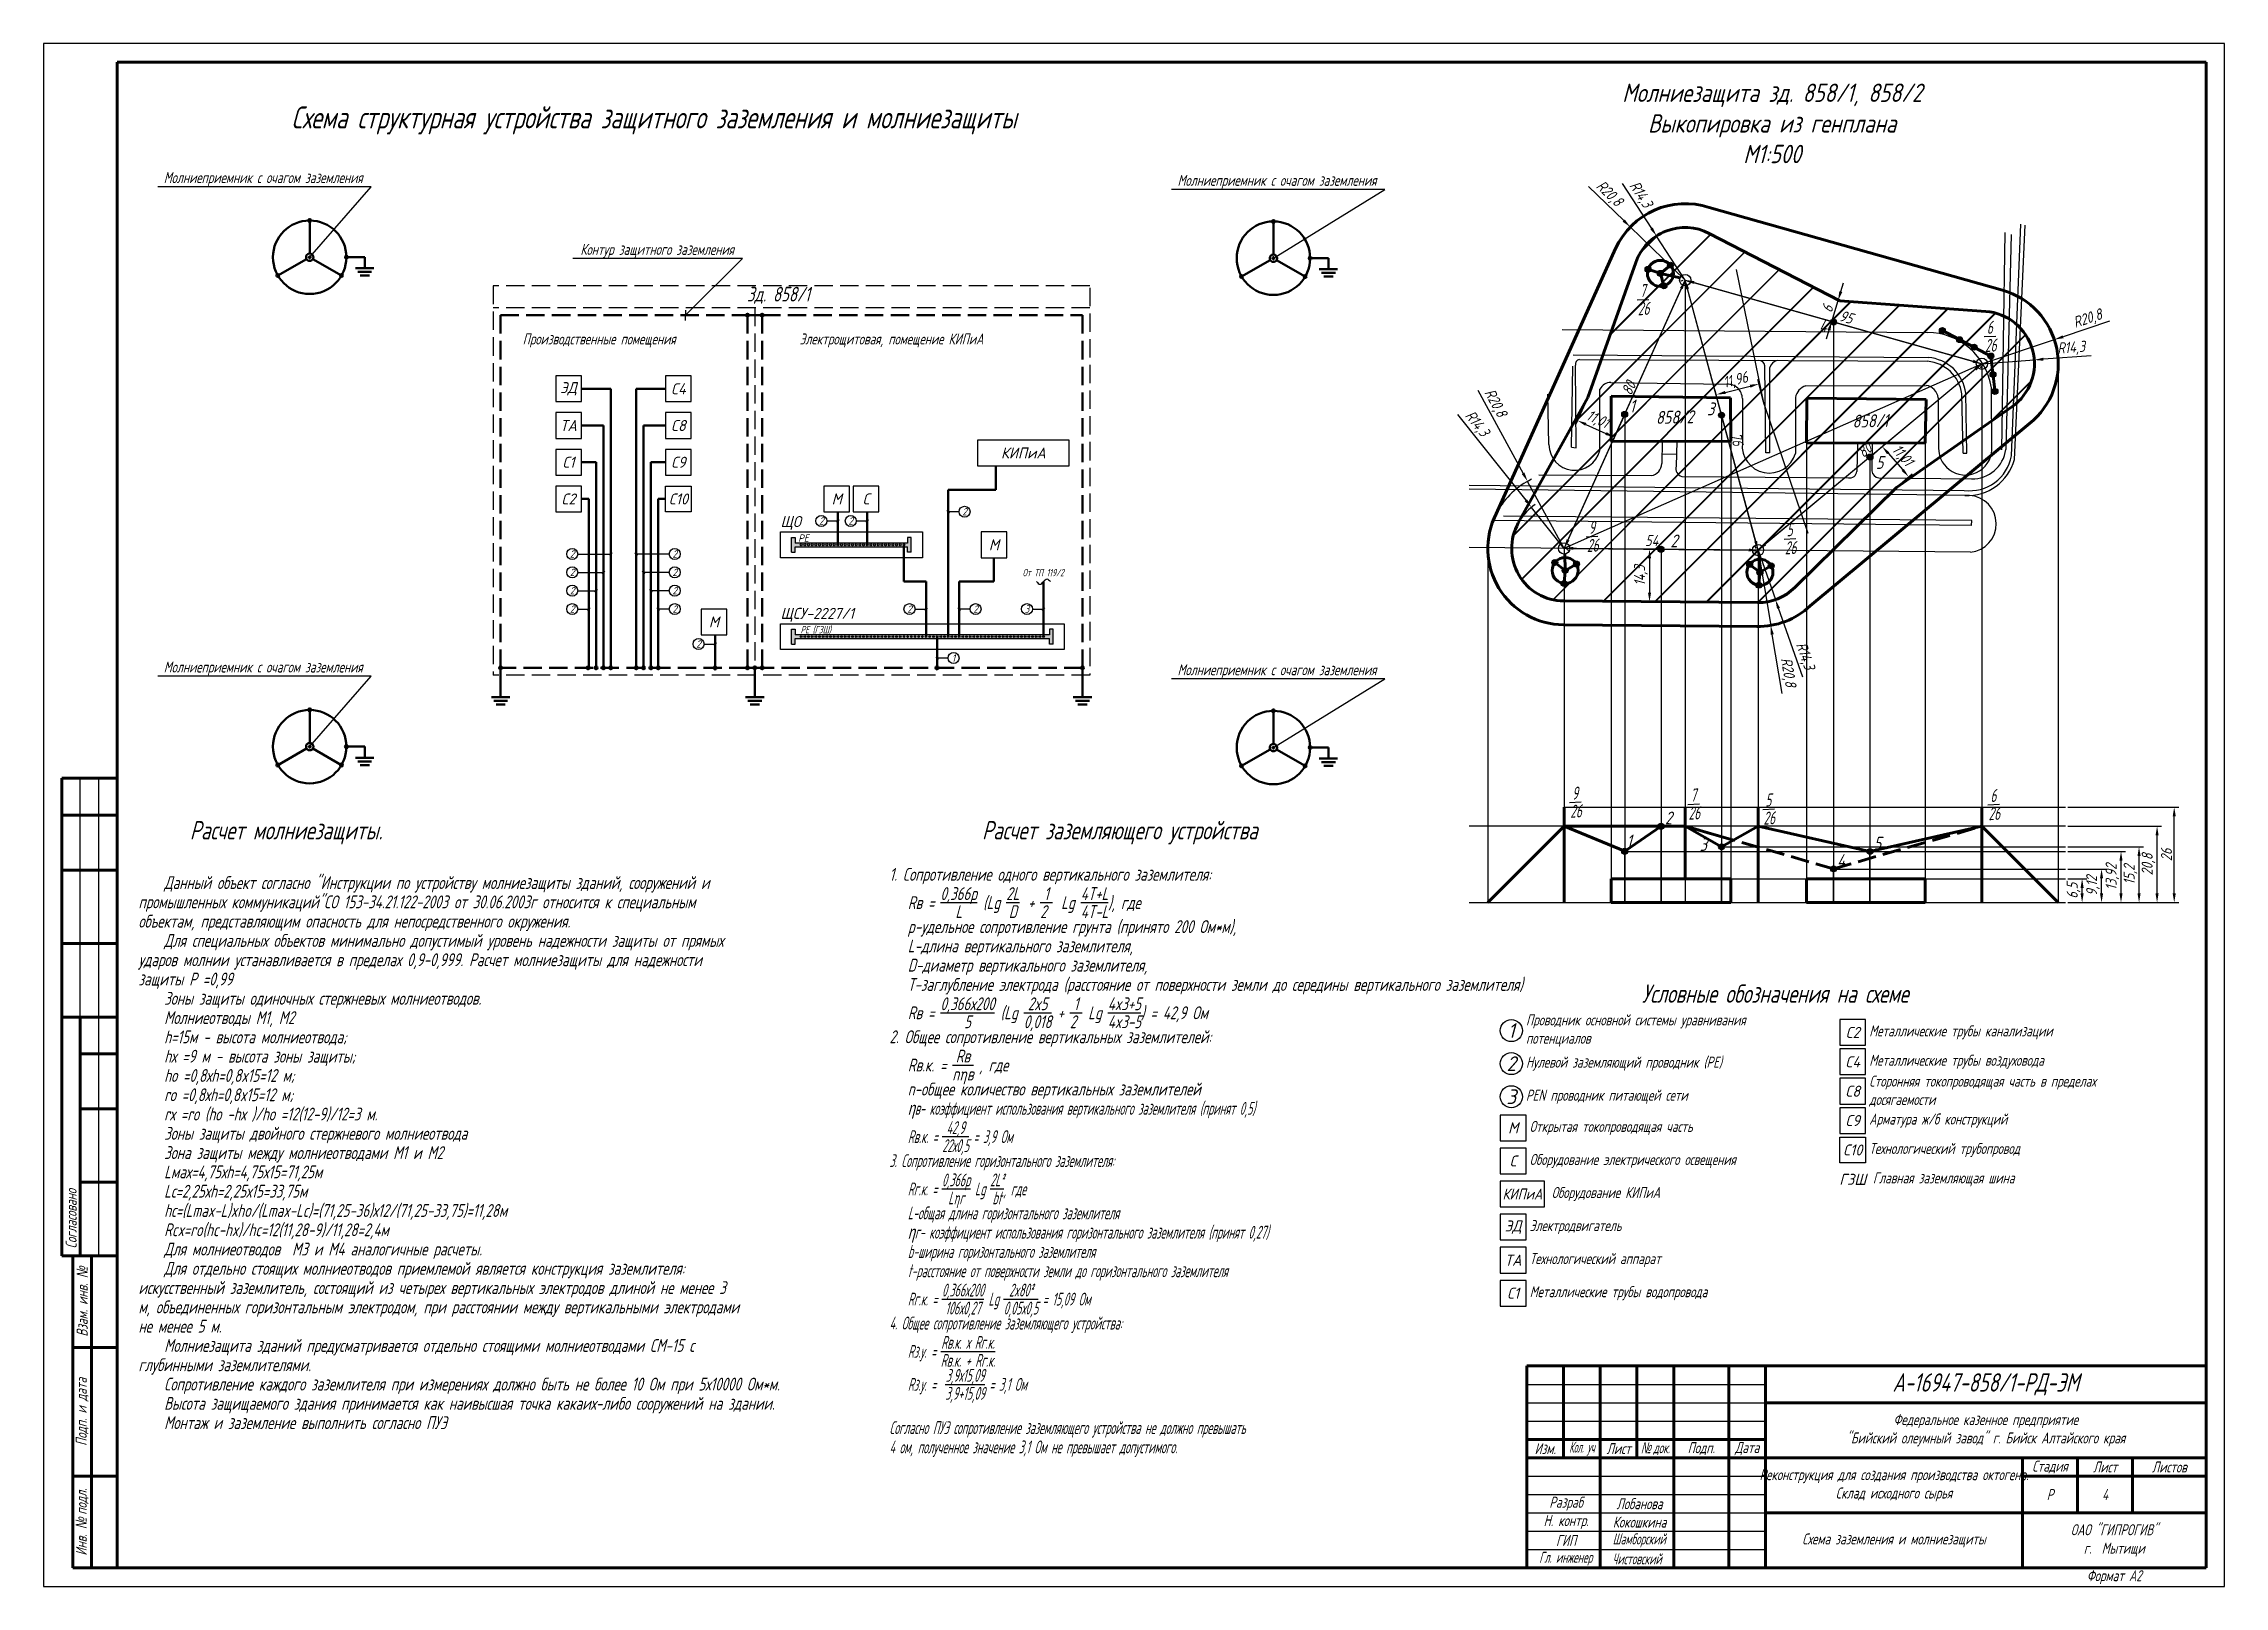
# Model space of a CAD drawing. Header units: millimetres. Extents: x -10490 to 5162, y -5053 to 76.
# Drawn here: x -7519 to -6925, y -344 to 76 of the extents above; entities that cross this region are included whole.
import ezdxf
from ezdxf import colors
from ezdxf.entities.mleader import LeaderData, LeaderLine
from ezdxf.math import Vec2, Vec3

# ---------------------------------------------------------------- set-up
doc = ezdxf.new("R2010")
doc.units = ezdxf.units.MM
doc.linetypes.add('gost5', pattern=[7, 5, -2, 0])
doc.linetypes.add('gost6', pattern=[12, 8, -1.5, 1, -1.5])
doc.layers.get('Defpoints').update_dxf_attribs({"color": 33})
for name, color, linetype, lineweight in [('Заземление (Вновь)', 6, 'gost6', 50), ('КаБель силовой (Вновь)', 1, 'Continuous', 60), ('КаБель силовой (Сущ)', 1, 'Continuous', 25), ('Линия выноска', 137, 'Continuous', 25), ('Рамка толстая', 7, 'Continuous', 60), ('Рамка тонкая', 5, 'Continuous', 25), ('Схема распред. сети', 9, 'Continuous', 25), ('Текст', 2, 'Continuous', 25), ('Штампы', 252, 'Continuous', 25)]:
    doc.layers.add(name, color=color, linetype=linetype, lineweight=lineweight)
doc.styles.add('gost shx', font='gost.shx', dxfattribs={"oblique": 15})
doc.styles.add('gost.shx', font='gost.shx', dxfattribs={"oblique": 15})
doc.styles.add('SIMPLEX', font='simplex.shx', dxfattribs={"width": 0.7, "oblique": 15})
doc.dimstyles.new('ISO-25', dxfattribs={"dimtxt": 3, "dimasz": 2.5, "dimexe": 1.25, "dimexo": 0.625, "dimtad": 1, "dimtxsty": 'gost shx', "dimcen": 2.5, "dimclrt": 2, "dimadec": 0, "dimazin": 0, "dimtfac": 1, "dimtmove": 0, "dimatfit": 3, "dimfxl": 1, "dimarcsym": 0})

msp = doc.modelspace()

# ---------------------------------------------------------------- texts
at = {"layer": 'КаБель силовой (Сущ)', "color": 2, "char_height": 3, "attachment_point": 5, "style": 'gost shx'}
for s, insert, rotation in [('95', (-7028.04255, 1.39514), 344.24889096), ('80', (-7087.29084, -17.93), 65.71643221), ('76', (-7057.79189, -31.80594), 285.0978429), ('80', (-7023.00461, -34.81075), 39.73721325), ('54', (-7081.03434, -59.42754), 359.45236625)]:
    msp.add_mtext(s, dxfattribs=dict(at, insert=insert, rotation=rotation))
at = {"layer": 'Схема распред. сети', "color": 2}
for s, width, gutter_width, heights, insert, char_height, attachment_point, style in [('Молниезащита зд. 858/1, 858/2\\PВыкопировка из генплана\\PМ1:500', 133.4791326, 12.5, [0], (-7048.2284, 54.14533), 5, 5, 'gost.shx'), ('\\pi43.598;Условные обозначения на схеме', 185, 22.51954, [6.32612], (-7127.26753, -180.27628), 5, 1, 'SIMPLEX'), ('\\pt0;Проводник основной системы уравнивания потенциалов', 72.0138663, 22.51954, [10.30489], (-7115.26753, -192.83584), 3, 4, 'SIMPLEX'), ('\\pt0;Металлические трубы канализации', 72.0138663, 22.51954, [9.94631], (-7021.76753, -193.33584), 3, 4, 'SIMPLEX'), ('\\pt0;Нулевой заземляющий проводник (PE)', 72.0138663, 22.51954, [8.40089], (-7115.26753, -201.83584), 3, 4, 'SIMPLEX'), ('\\pt0;Металлические трубы воздуховода', 72.0138663, 22.51954, [8.40089], (-7021.76753, -201.33584), 3, 4, 'SIMPLEX'), ('\\pt0;Сторонняя токопроводящая часть в пределах досягаемости', 72.0138663, 22.51954, [10.36472], (-7021.76753, -209.33584), 3, 4, 'SIMPLEX'), ('\\pt0;PEN проводник питающей сети', 72.0138663, 22.51954, [8.40089], (-7115.26753, -210.83584), 3, 4, 'SIMPLEX'), ('\\pt0;Открытая токопроводящая часть', 72.0138663, 22.51954, [8.40089], (-7114.26753, -219.33584), 3, 4, 'SIMPLEX'), ('\\pt0;Арматура ж/б конструкций', 72.0138663, 22.51954, [8.40089], (-7021.76753, -217.33584), 3, 4, 'SIMPLEX'), ('\\pt0;Технологический трубопровод', 72.0138663, 22.51954, [8.40089], (-7021.76753, -225.33584), 3, 4, 'SIMPLEX'), ('\\pt0;Оборудование электрического освещения', 72.0138663, 22.51954, [8.40089], (-7114.26753, -228.33584), 3, 4, 'SIMPLEX'), ('\\pt0;Главная заземляющая шина', 72.0138663, 22.51954, [8.40089], (-7020.76753, -233.33584), 3, 4, 'SIMPLEX'), ('\\pt0;Оборудование КИПиА', 72.0138663, 22.51954, [8.40089], (-7108.26753, -237.33584), 3, 4, 'SIMPLEX'), ('\\pt0;Электродвигатель', 72.0138663, 22.51954, [8.40089], (-7114.26753, -246.33584), 3, 4, 'SIMPLEX'), ('\\pt0;Технологический аппарат', 72.0138663, 22.51954, [8.40089], (-7114.26753, -255.33584), 3, 4, 'SIMPLEX'), ('\\pt0;Металлические трубы водопровода', 72.0138663, 22.51954, [8.40089], (-7114.26753, -264.33584), 3, 4, 'SIMPLEX')]:
    msp.add_mtext_dynamic_manual_height_columns(s, width=width, gutter_width=gutter_width, heights=heights, dxfattribs=dict(at, insert=insert, char_height=char_height, attachment_point=attachment_point, style=style))
at = {"layer": 'Схема распред. сети', "color": 2, "char_height": 3.5, "width": 4.2677121, "attachment_point": 5, "rotation": 2.95553118, "style": 'gost.shx'}
for s, insert in [('\\A1;{\\W0.8;\\S7/26;}', (-7083.40276, 6.15516)), ('\\A1;{\\W0.8;\\S6/26;}', (-6988.87027, -3.83853)), ('\\A1;{\\W0.8;\\S9/26;}', (-7097.27036, -58.29383)), ('\\A1;{\\W0.8;\\S5/26;}', (-7043.38136, -58.94177)), ('\\A1;{\\W0.8;\\S9/26;}', (-7101.84105, -130.64933)), ('\\A1;{\\W0.8;\\S7/26;}', (-7069.60782, -131.17498)), ('\\A1;{\\W0.8;\\S5/26;}', (-7049.20362, -132.52342)), ('\\A1;{\\W0.8;\\S6/26;}', (-6987.896, -131.31004))]:
    msp.add_mtext(s, dxfattribs=dict(at, insert=insert))
at = {"layer": 'Схема распред. сети', "color": 3, "char_height": 3.5, "attachment_point": 5, "rotation": 359.43658294, "style": 'gost.shx'}
for s, insert in [('4', (-7034.36564, -0.9267)), ('1', (-7086.3455, -22.79079)), ('3', (-7064.95341, -23.59258)), ('5', (-7018.94362, -38.18301)), ('2', (-7074.94596, -59.52432)), ('2', (-7076.4436, -134.9434)), ('1', (-7087.1855, -141.21705)), ('3', (-7066.9845, -142.19353)), ('5', (-7019.53928, -141.81722)), ('4', (-7029.45636, -146.5434))]:
    msp.add_mtext_dynamic_manual_height_columns(s, width=3.5, gutter_width=12.5, heights=[0], dxfattribs=dict(at, insert=insert))
at = {"layer": 'Схема распред. сети', "color": 2, "char_height": 3.5, "attachment_point": 5, "rotation": 1.15817455, "style": 'gost.shx'}
for s, insert in [('858/2', (-7074.76163, -25.82959)), ('858/1', (-7021.47344, -26.8438))]:
    msp.add_mtext_dynamic_manual_height_columns(s, width=24.3771014, gutter_width=12.5, heights=[0], dxfattribs=dict(at, insert=insert))
at = {"layer": 'Схема распред. сети', "color": 2, "insert": (-7493.2086, -135.79705), "char_height": 3.5, "attachment_point": 1, "line_spacing_factor": 0.9, "style": 'SIMPLEX'}
msp.add_mtext_dynamic_manual_height_columns('\\pi7;^I{\\H1.4286x;Расчет молниезащиты.\\P\\P}Данный объект согласно "Инструкции по устройству молниезащиты зданий, сооружений и промышленных коммуникаций"СО 153-34.21.122-2003 от 30.06.2003г относится к специальным  объектам, представляющим опасность для непосредственного окружения.\\PДля специальных объектов минимально допустимый уровень надежности защиты от прямых ударов молнии устанавливается в пределах 0,9-0,999. Расчет молниезащиты для надежности защиты Р =0,99\\PЗоны защиты одиночных стержневых молниеотводов.\\PМолниеотводы М1, М2\\Ph=15м - высота молниеотвода;\\Phх =9 м - высота зоны защиты;\\Phо =0,8хh=0,8x15=12 м;\\Prо =0,8хh=0,8x15=12 м;\\Prх =rо (hо -hх )/hо =12(12-9)/12=3 м.\\PЗоны защиты двойного стержневого молниеотвода\\PЗона защиты между молниеотводами М1 и М2\\PLмах=4,75хh=4,75х15=71,25м\\PLс=2,25хh=2,25х15=33,75м\\Phс=(Lmax-L)xho/(Lmax-Lc)=(71,25-36)х12/(71,25-33,75)=11,28м\\PRcx=ro(hc-hx)/hc=12(11,28-9)/11,28=2,4м\\PДля молниеотводов  М3 и М4 аналогичные расчеты.\\PДля отдельно стоящих молниеотводов приемлемой является конструкция заземлителя: искусственный заземлитель, состоящий из четырех вертикальных электродов длиной не менее 3 м, объединенных горизонтальным электродом, при расстоянии между вертикальными электродами не менее 5 м.\\PМолниезащита зданий предусматривается отдельно стоящими молниеотводами СМ-15 с глубинными заземлителями.\\PСопротивление каждого заземлителя при измерениях должно быть не более 10 Ом при 5х10000 Ом*м.\\PВысота защищаемого здания принимается как наивысшая точка какаих-либо сооружений на здании. \\PМонтаж и заземление выполнить согласно ПУЭ\\P\\P^I', width=177.5, gutter_width=22.51954, heights=[323], dxfattribs=at)
at = {"layer": 'Текст', "style": 'SIMPLEX'}
for s, width, heights, insert, char_height, attachment_point in [('\\pi61.271;Схема структурная устройства защитного заземления и молниезащиты', 395, [4.67962], (-7512.82053, 58.76803), 6, 1), ('\\pi69.08;Зд. 858/1', 162.5, [4.67962], (-7396.57053, 9.65223), 4, 1), ('\\pi8.0088;Производственные помещения', 71.25, [4.67962], (-7396.57053, -3.05265), 3, 1), ('\\pi12.168;Электрощитовая, помещение КИПиА', 91.25, [4.67962], (-7325.32053, -3.05265), 3, 1), ('{\\W0.9;2}', 2, [0], (-7307.19553, -54.09622), 2, 5), ('{\\W0.9;2}', 2, [0], (-7299.19553, -54.09622), 2, 5), ('{\\W0.9;2}', 2, [0], (-7268.1974, -51.59172), 2, 5), ('{\\W0.9;PE}', 10.2727067, [0], (-7312.07008, -58.7704), 2, 5), ('{\\W0.9;2}', 2, [0], (-7375.06867, -63.09172), 2, 5), ('{\\W0.9;2}', 2, [0], (-7347.1263, -63.09172), 2, 5), ('{\\W0.9;2}', 2, [0], (-7375.06867, -68.09172), 2, 5), ('{\\W0.9;2}', 2, [0], (-7347.1263, -68.09172), 2, 5), ('{\\W0.6;От ТП 119/2}', 13.0847372, [0], (-7246.76888, -68.15768), 2, 5), ('{\\W0.9;2}', 2, [0], (-7375.06867, -73.09172), 2, 5), ('{\\W0.9;2}', 2, [0], (-7375.06867, -78.09172), 2, 5), ('{\\W0.9;2}', 2, [0], (-7347.1263, -73.09172), 2, 5), ('{\\W0.9;2}', 2, [0], (-7347.1263, -78.09172), 2, 5), ('{\\W0.9;2}', 2, [0], (-7283.19367, -78.09172), 2, 5), ('{\\W0.9;2}', 2, [0], (-7265.1974, -78.09172), 2, 5), ('{\\W0.9;3}', 2, [0], (-7251.19367, -78.09172), 2, 5), ('{\\W0.6;PE (ГЗШ)}', 10.2727067, [0], (-7308.69802, -83.7704), 2, 5), ('{\\W0.9;2}', 2, [0], (-7340.65275, -87.59622), 2, 5), ('{\\W0.9;1}', 2, [0], (-7271.19553, -91.42282), 2, 5), ('{\\W0.9;1}', 2, [0], (-7119.26753, -192.83584), 4, 5), ('{\\W0.9;2}', 2, [0], (-7119.26753, -201.83584), 4, 5), ('{\\W0.9;3}', 2, [0], (-7119.26753, -210.83584), 4, 5)]:
    msp.add_mtext_dynamic_manual_height_columns(s, width=width, gutter_width=12.5, heights=heights, dxfattribs=dict(at, insert=insert, char_height=char_height, attachment_point=attachment_point))
at = {"layer": 'Текст', "lineweight": 30, "char_height": 3, "style": 'SIMPLEX'}
for s, insert, attachment_point in [('{\\W0.9;ЭД}', (-7376.07053, -18.11317), 5), ('{\\W0.9;С4}', (-7346.12444, -18.11317), 5), ('{\\W0.9;ТА}', (-7376.07053, -28.11317), 5), ('{\\W0.9;С8}', (-7346.12444, -28.11317), 5), ('{\\W0.9;КИПиА}', (-7252.19553, -35.59622), 5), ('{\\W0.9;С1}', (-7376.07053, -38.11317), 5), ('{\\W0.9;С9}', (-7346.12444, -38.11317), 5), ('{\\W0.9;С2}', (-7376.07053, -48.11317), 5), ('{\\W0.9;С10}', (-7346.12444, -48.11317), 5), ('{\\W0.9;М}', (-7303.00803, -48.09622), 5), ('{\\W0.9;С}', (-7295.00803, -48.09622), 5), ('{\\W0.9;ЩО}', (-7318.32053, -54.66263), 4), ('{\\W0.9;М}', (-7260.19553, -60.59622), 5), ('{\\W0.9;М}', (-7336.46525, -81.59622), 5), ('{\\W0.9;ЩСУ-2227/1}', (-7318.32053, -79.66263), 4), ('{\\W0.9;С2}', (-7026.26753, -193.33584), 5), ('{\\W0.9;С4}', (-7026.26753, -201.33584), 5), ('{\\W0.9;С8}', (-7026.26753, -209.33584), 5), ('{\\W0.9;М}', (-7118.76753, -219.33584), 5), ('{\\W0.9;С9}', (-7026.26753, -217.33584), 5), ('{\\W0.9;С10}', (-7026.26753, -225.33584), 5), ('{\\W0.9;С}', (-7118.76753, -228.33584), 5), ('{\\W0.8;КИПиА}', (-7116.26753, -237.33584), 5), ('{\\W0.9;ГЗШ}', (-7026.26753, -233.33584), 5), ('{\\W0.9;ЭД}', (-7118.76753, -246.33584), 5), ('{\\W0.9;ТА}', (-7118.76753, -255.33584), 5), ('{\\W0.9;С1}', (-7118.76753, -264.33584), 5)]:
    msp.add_mtext_dynamic_manual_height_columns(s, width=10.2727067, gutter_width=12.5, heights=[0], dxfattribs=dict(at, insert=insert, attachment_point=attachment_point))
at = {"layer": 'Текст', "insert": (-7303.65285, -135.79705), "char_height": 5, "attachment_point": 1, "line_spacing_factor": 0.9, "style": 'SIMPLEX'}
msp.add_mtext_dynamic_manual_height_columns('\\A1;\\pi35.22,l5;Расчет заземляющего устройства\\P\\pi10;{\\H0.7x;\\P1. Сопротивление одного вертикального заземлителя:\\P\\pi0,l20,t15;Rв = \\S0,366p/L; (Lg \\S2L/D;\\H1.4286x; \\H0.7x;+ \\H1x;\\S1/2 ;\\H1.4286x; \\H0.7x;Lg \\S4T+L/4T-L;), где\\Pp-удельное сопротивление грунта (принято 200 Ом*м), \\PL-длина вертикального заземлителя, \\PD-диаметр вертикального заземлителя,\\PТ-заглубление электрода (расстояние от поверхности земли до середины вертикального заземлителя) \\PRв = \\S0,366х200/5; (Lg \\S2x5/0,018; + \\S1/2 ; Lg \\S4x3+5/4x3-5;) = 42,9 Ом\\Q0; \\H1.4286x;\\P\\pi10,l5,tz;\\H0.7x;\\Q15;2. Общее сопротивление вертикальных заземлителей:\\P\\pi0,l20;\\H0.99996x;Rв.к. = \\SRв/nηв;\\H0.99996x; , гд\\H0.99998x;е\\P\\H0.99998x;n-общее количество вертикальных заземлителей\\P\\fArial|b0|i0|c0|p34;η\\Fgost|c204;в- коэффициент использования вертикального заземлителя (принят 0,5)\\PRв.к. = \\S42,9/22х0,5; = 3,9 Ом\\H0.99996x;\\P\\pi10,l5;3. Сопротивление горизонтального заземлителя:\\P\\pi0,l20;\\H1.0001x;Rг.к. = \\H1x;\\S0,366p/Lηг;\\H1x; Lg \\H1x;\\S2L²/bt;\\H1x;, где\\PL-общая длина горизонтального заземлителя\\P\\fArial|b0|i0|c0|p34;\\H0.99991x;η\\Fgost|c204;г- коэффициент использования горизонтального заземлителя (принят 0,27)\\Pb-ширина горизонтального заземлителя\\Pt-расстояние от поверхности земли до горизонтального заземлителя\\H0.99997x;\\PRг.к. = \\H1.0001x;\\S0,366х200/106х0,27; Lg \\S2x80²/0,05х0,5; = 15,09 Ом\\H0.99987x;\\P\\pi10,l5;4. Общее сопротивление заземляющего устройства:\\P\\pi0,l20;\\H1.0002x;Rз.у. = \\SRв.к. х Rг.к./Rв.к. + Rг.к.; \\P\\H0.99999x;Rз.у. =  \\S3,9х15,09/3,9+15,09; = 3,1 Ом\\P\\pl15;\\PСогласно ПУЭ сопротивление заземляющего устройства не должно превышать ^J4 ом, полученное значение 3,1 Ом не превышает допустимого. \\P}', width=177.5, gutter_width=12.5, heights=[253], dxfattribs=at)
at = {"layer": 'Штампы', "color": 2, "char_height": 3, "rotation": 90, "style": 'SIMPLEX'}
for s, insert, width, attachment_point in [('Согласовано', (-7511.54361, -252.14685), 61, 4), ('Взам. инв. {\\fArial|b0|i0|c204|p34;№}', (-7508.54361, -266.64685), 25, 5), ('Подп. и дата', (-7508.54361, -296.64685), 35, 5), ('Инв. {\\fArial|b0|i0|c204|p34;№ }подл.', (-7508.54361, -326.64685), 25, 5)]:
    msp.add_mtext(s, dxfattribs=dict(at, insert=insert, width=width, attachment_point=attachment_point))
at = {"layer": 'Штампы', "color": 2, "attachment_point": 5, "style": 'SIMPLEX'}
for s, insert, char_height, width in [('А-16947-858/1-РД-ЭМ', (-6990.04362, -289.14683), 5, 120), ('Федеральное казенное предприятие\\P"Бийский олеумный завод" г. Бийск Алтайского края', (-6990.04362, -301.64683), 3, 120), ('Изм.', (-7110.04362, -306.64683), 3, 10), ('{\\W0.5;Кол. уч}', (-7100.04362, -306.64683), 3, 10), ('{\\W0.7;Лист}', (-7090.04362, -306.64683), 3, 10), ('{\\fArial|b0|i0|c204|p34;\\W0.6;№ \\Fsimplex|c204;док.}', (-7080.04362, -306.64683), 3, 10), ('Подп.', (-7067.54362, -306.64683), 3, 15), ('{\\W0.7;Дата}', (-7055.04362, -306.64683), 3, 10), ('Реконструкция для создания производства октогена. \\PСклад исходного сырья', (-7015.04362, -316.64683), 3, 70), ('Стадия', (-6972.54362, -311.64683), 3, 15), ('Лист', (-6957.54362, -311.64683), 3, 15), ('Листов', (-6940.04362, -311.64683), 3, 20), (' Разраб', (-7105.04362, -321.64683), 3, 20), (' Лобанова', (-7085.04362, -321.64683), 3, 20), ('Р', (-6972.54362, -319.14683), 3, 15), ('4', (-6957.54362, -319.14683), 3, 15), (' Н. контр.', (-7105.04362, -326.64683), 3, 20), (' Кокошкина', (-7085.04362, -326.64683), 3, 20), ('ОАО "ГИПРОГИВ"\\Pг.  Мытищи', (-6955.04362, -331.64683), 3, 50), (' ГИП', (-7105.04362, -331.64683), 3, 20), ('{\\W0.6; Шамборский}', (-7085.04362, -331.64683), 3, 20), ('Схема заземления и молниезащиты', (-7015.04362, -331.64683), 3, 70), ('{\\W0.6; Гл. инженер}', (-7105.04362, -336.64683), 3, 20), ('{\\W0.6;Чистовский}', (-7085.04362, -336.64683), 3, 20), ('Формат А2', (-6955.04362, -341.64683), 3, 50)]:
    msp.add_mtext(s, dxfattribs=dict(at, insert=insert, char_height=char_height, width=width))

# ---------------------------------------------------------------- blocks, each defined once
blk = doc.blocks.new('A$C0CDB385D')
at = {"layer": 'Рамка толстая'}
for p, q in [((20, 415), (20, 5)), ((589, 415), (20, 415)), ((589, 5), (589, 415)), ((20, 5), (589, 5))]:
    blk.add_line(p, q, dxfattribs=at)
at = {"layer": 'Рамка тонкая'}
for p, q in [((0, 420), (0, 0)), ((594, 420), (0, 420)), ((594, 0), (594, 420)), ((0, 0), (594, 0))]:
    blk.add_line(p, q, dxfattribs=at)
blk = doc.blocks.new('_Oblique')
at = {"color": 0, "linetype": 'ByBlock', "lineweight": -2}
blk.add_line((-0.5, -0.5), (0.5, 0.5), dxfattribs=at)
blk = doc.blocks.new('_None')
blk = doc.blocks.new('*D540')
at = {"layer": 'Defpoints', "color": 0, "transparency": 16777216}
for p in [(-6968.34, -132), (-6938.71, -132), (-6968.34, -158)]:
    blk.add_point(p, dxfattribs=at)
at = {"layer": 'КаБель силовой (Сущ)', "color": 0, "lineweight": -2, "transparency": 16777216}
for p, q in [((-6967.71, -132), (-6937.46, -132)), ((-6938.71, -155.5), (-6938.71, -134.5)), ((-6967.71, -158), (-6937.46, -158))]:
    blk.add_line(p, q, dxfattribs=at)
at = {"layer": 'КаБель силовой (Сущ)', "color": 0, "transparency": 16777216}
for points in [[(-6939.12, -134.5), (-6938.29, -134.5), (-6938.71, -132)], [(-6939.12, -155.5), (-6938.29, -155.5), (-6938.71, -158)]]:
    blk.add_solid(points, dxfattribs=at)
at = {"layer": 'КаБель силовой (Сущ)', "color": 2, "transparency": 16777216, "insert": (-6940.83, -145), "char_height": 3, "attachment_point": 5, "rotation": 90, "style": 'gost shx'}
blk.add_mtext('26', dxfattribs=at)
blk = doc.blocks.new('*D541')
at = {"layer": 'Defpoints', "color": 0, "transparency": 16777216}
for p in [(-6968.34, -151.5), (-6963.8, -151.5), (-6968.34, -158)]:
    blk.add_point(p, dxfattribs=at)
at = {"layer": 'КаБель силовой (Сущ)', "color": 0, "lineweight": -2, "transparency": 16777216}
for p, q in [((-6967.71, -151.5), (-6962.55, -151.5)), ((-6963.8, -155.5), (-6963.8, -154)), ((-6967.71, -158), (-6962.55, -158))]:
    blk.add_line(p, q, dxfattribs=at)
at = {"layer": 'КаБель силовой (Сущ)', "color": 0, "transparency": 16777216}
for points in [[(-6964.22, -154), (-6963.38, -154), (-6963.8, -151.5)], [(-6964.22, -155.5), (-6963.38, -155.5), (-6963.8, -158)]]:
    blk.add_solid(points, dxfattribs=at)
at = {"layer": 'КаБель силовой (Сущ)', "color": 2, "transparency": 16777216, "insert": (-6966.15, -154.75), "char_height": 3, "attachment_point": 5, "rotation": 90, "style": 'gost shx'}
blk.add_mtext('6,5', dxfattribs=at)
blk = doc.blocks.new('*D542')
at = {"layer": 'Defpoints', "color": 0, "transparency": 16777216}
for p in [(-6968.34, -148.87), (-6958.5, -148.87), (-6968.34, -158)]:
    blk.add_point(p, dxfattribs=at)
at = {"layer": 'КаБель силовой (Сущ)', "color": 0, "lineweight": -2, "transparency": 16777216}
for p, q in [((-6967.71, -148.87), (-6957.25, -148.87)), ((-6958.5, -155.5), (-6958.5, -151.37)), ((-6967.71, -158), (-6957.25, -158))]:
    blk.add_line(p, q, dxfattribs=at)
at = {"layer": 'КаБель силовой (Сущ)', "color": 0, "transparency": 16777216}
for points in [[(-6958.92, -151.37), (-6958.08, -151.37), (-6958.5, -148.87)], [(-6958.92, -155.5), (-6958.08, -155.5), (-6958.5, -158)]]:
    blk.add_solid(points, dxfattribs=at)
at = {"layer": 'КаБель силовой (Сущ)', "color": 2, "transparency": 16777216, "insert": (-6960.85, -153.43), "char_height": 3, "attachment_point": 5, "rotation": 90, "style": 'gost shx'}
blk.add_mtext('9,12', dxfattribs=at)
blk = doc.blocks.new('*D543')
at = {"layer": 'Defpoints', "color": 0, "transparency": 16777216}
for p in [(-6968.34, -144.07), (-6953.2, -144.07), (-6968.34, -158)]:
    blk.add_point(p, dxfattribs=at)
at = {"layer": 'КаБель силовой (Сущ)', "color": 0, "lineweight": -2, "transparency": 16777216}
for p, q in [((-6967.71, -144.07), (-6951.95, -144.07)), ((-6953.2, -155.5), (-6953.2, -146.57)), ((-6967.71, -158), (-6951.95, -158))]:
    blk.add_line(p, q, dxfattribs=at)
at = {"layer": 'КаБель силовой (Сущ)', "color": 0, "transparency": 16777216}
for points in [[(-6953.62, -146.57), (-6952.79, -146.57), (-6953.2, -144.07)], [(-6953.62, -155.5), (-6952.79, -155.5), (-6953.2, -158)]]:
    blk.add_solid(points, dxfattribs=at)
at = {"layer": 'КаБель силовой (Сущ)', "color": 2, "transparency": 16777216, "insert": (-6955.55, -151.03), "char_height": 3, "attachment_point": 5, "rotation": 90, "style": 'gost shx'}
blk.add_mtext('13,92', dxfattribs=at)
blk = doc.blocks.new('*D544')
at = {"layer": 'Defpoints', "color": 0, "transparency": 16777216}
for p in [(-6968.34, -142.8), (-6948.29, -142.8), (-6968.34, -158)]:
    blk.add_point(p, dxfattribs=at)
at = {"layer": 'КаБель силовой (Сущ)', "color": 0, "lineweight": -2, "transparency": 16777216}
for p, q in [((-6967.71, -142.8), (-6947.04, -142.8)), ((-6948.29, -155.5), (-6948.29, -145.3)), ((-6967.71, -158), (-6947.04, -158))]:
    blk.add_line(p, q, dxfattribs=at)
at = {"layer": 'КаБель силовой (Сущ)', "color": 0, "transparency": 16777216}
for points in [[(-6948.71, -145.3), (-6947.87, -145.3), (-6948.29, -142.8)], [(-6948.71, -155.5), (-6947.87, -155.5), (-6948.29, -158)]]:
    blk.add_solid(points, dxfattribs=at)
at = {"layer": 'КаБель силовой (Сущ)', "color": 2, "transparency": 16777216, "insert": (-6950.64, -150.4), "char_height": 3, "attachment_point": 5, "rotation": 90, "style": 'gost shx'}
blk.add_mtext('15,2', dxfattribs=at)
blk = doc.blocks.new('*D545')
at = {"layer": 'Defpoints', "color": 0, "transparency": 16777216}
for p in [(-6968.34, -137.2), (-6943.38, -137.2), (-6968.34, -158)]:
    blk.add_point(p, dxfattribs=at)
at = {"layer": 'КаБель силовой (Сущ)', "color": 0, "lineweight": -2, "transparency": 16777216}
for p, q in [((-6967.71, -137.2), (-6942.13, -137.2)), ((-6943.38, -155.5), (-6943.38, -139.7)), ((-6967.71, -158), (-6942.13, -158))]:
    blk.add_line(p, q, dxfattribs=at)
at = {"layer": 'КаБель силовой (Сущ)', "color": 0, "transparency": 16777216}
for points in [[(-6943.8, -139.7), (-6942.96, -139.7), (-6943.38, -137.2)], [(-6943.8, -155.5), (-6942.96, -155.5), (-6943.38, -158)]]:
    blk.add_solid(points, dxfattribs=at)
at = {"layer": 'КаБель силовой (Сущ)', "color": 2, "transparency": 16777216, "insert": (-6945.73, -147.6), "char_height": 3, "attachment_point": 5, "rotation": 90, "style": 'gost shx'}
blk.add_mtext('20,8', dxfattribs=at)
blk = doc.blocks.new('*D546')
at = {"layer": 'Defpoints', "color": 0, "transparency": 16777216}
for p in [(-7079.71, 23.47), (-7071.91, 11.49)]:
    blk.add_point(p, dxfattribs=at)
at = {"layer": 'КаБель силовой (Сущ)', "color": 0, "lineweight": -2, "transparency": 16777216}
for p, q in [((-7089.04, 37.8), (-7081.08, 25.57)), ((-7071.91, 11.49), (-7079.71, 23.47))]:
    blk.add_line(p, q, dxfattribs=at)
at = {"layer": 'КаБель силовой (Сущ)', "color": 0, "transparency": 16777216}
blk.add_solid([(-7080.73, 25.79), (-7081.42, 25.34), (-7079.71, 23.47)], dxfattribs=at)
at = {"layer": 'КаБель силовой (Сущ)', "color": 2, "transparency": 16777216, "insert": (-7084.2, 34.67), "char_height": 3, "attachment_point": 5, "rotation": 303.07778, "style": 'gost shx'}
blk.add_mtext('R14,3', dxfattribs=at)
blk = doc.blocks.new('*D547')
at = {"layer": 'Defpoints', "color": 0, "transparency": 16777216}
for p in [(-7086.86, 25.94), (-7071.91, 11.49)]:
    blk.add_point(p, dxfattribs=at)
at = {"layer": 'КаБель силовой (Сущ)', "color": 0, "lineweight": -2, "transparency": 16777216}
for p, q in [((-7098.24, 36.94), (-7088.66, 27.68)), ((-7071.91, 11.49), (-7086.86, 25.94))]:
    blk.add_line(p, q, dxfattribs=at)
at = {"layer": 'КаБель силовой (Сущ)', "color": 0, "transparency": 16777216}
blk.add_solid([(-7088.37, 27.98), (-7088.95, 27.38), (-7086.86, 25.94)], dxfattribs=at)
at = {"layer": 'КаБель силовой (Сущ)', "color": 2, "transparency": 16777216, "insert": (-7092.72, 34.87), "char_height": 3, "attachment_point": 5, "rotation": 315.98569, "style": 'gost shx'}
blk.add_mtext('R20,8', dxfattribs=at)
blk = doc.blocks.new('*D548')
at = {"layer": 'Defpoints', "color": 0, "transparency": 16777216}
for p in [(-6991.09, -11.3), (-6976.83, -10.25)]:
    blk.add_point(p, dxfattribs=at)
at = {"layer": 'КаБель силовой (Сущ)', "color": 0, "lineweight": -2, "transparency": 16777216}
for p, q in [((-6991.09, -11.3), (-6976.83, -10.25)), ((-6961.35, -9.11), (-6974.34, -10.07))]:
    blk.add_line(p, q, dxfattribs=at)
at = {"layer": 'КаБель силовой (Сущ)', "color": 0, "transparency": 16777216}
blk.add_solid([(-6974.37, -9.65), (-6974.31, -10.48), (-6976.83, -10.25)], dxfattribs=at)
at = {"layer": 'КаБель силовой (Сущ)', "color": 2, "transparency": 16777216, "insert": (-6966.77, -7.15), "char_height": 3, "attachment_point": 5, "rotation": 4.2226, "style": 'gost shx'}
blk.add_mtext('R14,3', dxfattribs=at)
blk = doc.blocks.new('*D549')
at = {"layer": 'Defpoints', "color": 0, "transparency": 16777216}
for p in [(-6971.36, -4.73), (-6991.09, -11.3)]:
    blk.add_point(p, dxfattribs=at)
at = {"layer": 'КаБель силовой (Сущ)', "color": 0, "lineweight": -2, "transparency": 16777216}
for p, q in [((-6956.34, 0.26), (-6968.99, -3.94)), ((-6991.09, -11.3), (-6971.36, -4.73))]:
    blk.add_line(p, q, dxfattribs=at)
at = {"layer": 'КаБель силовой (Сущ)', "color": 0, "transparency": 16777216}
blk.add_solid([(-6969.12, -3.55), (-6968.85, -4.34), (-6971.36, -4.73)], dxfattribs=at)
at = {"layer": 'КаБель силовой (Сущ)', "color": 2, "transparency": 16777216, "insert": (-6962.22, 0.78), "char_height": 3, "attachment_point": 5, "rotation": 18.41079, "style": 'gost shx'}
blk.add_mtext('R20,8', dxfattribs=at)
blk = doc.blocks.new('*D550')
at = {"layer": 'Defpoints', "color": 0, "transparency": 16777216}
for p in [(-7052.07, -62.03), (-7047.33, -75.52)]:
    blk.add_point(p, dxfattribs=at)
at = {"layer": 'КаБель силовой (Сущ)', "color": 0, "lineweight": -2, "transparency": 16777216}
for p, q in [((-7052.07, -62.03), (-7047.33, -75.52)), ((-7039.91, -96.66), (-7046.51, -77.88))]:
    blk.add_line(p, q, dxfattribs=at)
at = {"layer": 'КаБель силовой (Сущ)', "color": 0, "transparency": 16777216}
blk.add_solid([(-7046.11, -77.74), (-7046.9, -78.02), (-7047.33, -75.52)], dxfattribs=at)
at = {"layer": 'КаБель силовой (Сущ)', "color": 2, "transparency": 16777216, "insert": (-7039.44, -90.92), "char_height": 3, "attachment_point": 5, "rotation": 289.34792, "style": 'gost shx'}
blk.add_mtext('R14,3', dxfattribs=at)
blk = doc.blocks.new('*D551')
at = {"layer": 'Defpoints', "color": 0, "transparency": 16777216}
for p in [(-7052.07, -62.03), (-7048.61, -82.54)]:
    blk.add_point(p, dxfattribs=at)
at = {"layer": 'КаБель силовой (Сущ)', "color": 0, "lineweight": -2, "transparency": 16777216}
for p, q in [((-7052.07, -62.03), (-7048.61, -82.54)), ((-7045.48, -101.06), (-7048.19, -85))]:
    blk.add_line(p, q, dxfattribs=at)
at = {"layer": 'КаБель силовой (Сущ)', "color": 0, "transparency": 16777216}
blk.add_solid([(-7047.78, -84.93), (-7048.6, -85.07), (-7048.61, -82.54)], dxfattribs=at)
at = {"layer": 'КаБель силовой (Сущ)', "color": 2, "transparency": 16777216, "insert": (-7044.06, -95.33), "char_height": 3, "attachment_point": 5, "rotation": 279.59322, "style": 'gost shx'}
blk.add_mtext('R20,8', dxfattribs=at)
blk = doc.blocks.new('*D552')
at = {"layer": 'Defpoints', "color": 0, "transparency": 16777216}
for p in [(-7113.77, -50.39), (-7104.87, -61.58)]:
    blk.add_point(p, dxfattribs=at)
at = {"layer": 'КаБель силовой (Сущ)', "color": 0, "lineweight": -2, "transparency": 16777216}
for p, q in [((-7133.9, -25.08), (-7115.33, -48.43)), ((-7104.87, -61.58), (-7113.77, -50.39))]:
    blk.add_line(p, q, dxfattribs=at)
blk.add_arc((-7104.87, -61.58), 14.3, 123.49382, 148.43459, dxfattribs=at)
at = {"layer": 'КаБель силовой (Сущ)', "color": 0, "transparency": 16777216}
blk.add_solid([(-7115, -48.17), (-7115.66, -48.69), (-7113.77, -50.39)], dxfattribs=at)
at = {"layer": 'КаБель силовой (Сущ)', "color": 2, "transparency": 16777216, "insert": (-7128.79, -27.74), "char_height": 3, "attachment_point": 5, "rotation": 308.50219, "style": 'gost shx'}
blk.add_mtext('R14,3', dxfattribs=at)
blk = doc.blocks.new('*D553')
at = {"layer": 'Defpoints', "color": 0, "transparency": 16777216}
for p in [(-7114.84, -43.32), (-7104.87, -61.58)]:
    blk.add_point(p, dxfattribs=at)
at = {"layer": 'КаБель силовой (Сущ)', "color": 0, "lineweight": -2, "transparency": 16777216}
for p, q in [((-7128.43, -18.45), (-7116.04, -41.13)), ((-7104.87, -61.58), (-7114.84, -43.32))]:
    blk.add_line(p, q, dxfattribs=at)
blk.add_arc((-7104.87, -61.58), 20.8, 115.20661, 151.28374, dxfattribs=at)
at = {"layer": 'КаБель силовой (Сущ)', "color": 0, "transparency": 16777216}
blk.add_solid([(-7115.68, -40.93), (-7116.41, -41.33), (-7114.84, -43.32)], dxfattribs=at)
at = {"layer": 'КаБель силовой (Сущ)', "color": 2, "transparency": 16777216, "insert": (-7123.78, -22.07), "char_height": 3, "attachment_point": 5, "rotation": 298.64986, "style": 'gost shx'}
blk.add_mtext('R20,8', dxfattribs=at)
blk = doc.blocks.new('*D554')
at = {"layer": 'Defpoints', "color": 0, "transparency": 16777216}
for p in [(-7021.58, -36.69), (-7014.34, -44.98), (-7011.02, -42.08)]:
    blk.add_point(p, dxfattribs=at)
at = {"layer": 'КаБель силовой (Сущ)', "color": 0, "lineweight": -2, "transparency": 16777216}
for p, q in [((-7021.11, -36.28), (-7017.33, -32.97)), ((-7016.63, -35.68), (-7012.67, -40.2)), ((-7013.87, -44.57), (-7010.08, -41.26))]:
    blk.add_line(p, q, dxfattribs=at)
at = {"layer": 'КаБель силовой (Сущ)', "color": 0, "transparency": 16777216}
for points in [[(-7016.31, -35.4), (-7016.94, -35.95), (-7018.27, -33.8)], [(-7012.36, -39.93), (-7012.98, -40.47), (-7011.02, -42.08)]]:
    blk.add_solid(points, dxfattribs=at)
at = {"layer": 'КаБель силовой (Сущ)', "color": 2, "transparency": 16777216, "insert": (-7012.88, -36.39), "char_height": 3, "attachment_point": 5, "rotation": 311.17423, "style": 'gost shx'}
blk.add_mtext('11,01', dxfattribs=at)
blk = doc.blocks.new('*D555')
at = {"layer": 'Defpoints', "color": 0, "transparency": 16777216}
for p in [(-7051.8, -16.8), (-7050.41, -22.41), (-7062.01, -25.3)]:
    blk.add_point(p, dxfattribs=at)
at = {"layer": 'КаБель силовой (Сущ)', "color": 0, "lineweight": -2, "transparency": 16777216}
for p, q in [((-7060.98, -19.08), (-7054.23, -17.4)), ((-7050.56, -21.8), (-7052.11, -15.58)), ((-7062.16, -24.69), (-7063.71, -18.47))]:
    blk.add_line(p, q, dxfattribs=at)
at = {"layer": 'КаБель силовой (Сущ)', "color": 0, "transparency": 16777216}
for points in [[(-7054.33, -17), (-7054.13, -17.8), (-7051.8, -16.8)], [(-7061.08, -18.68), (-7060.88, -19.49), (-7063.41, -19.69)]]:
    blk.add_solid(points, dxfattribs=at)
at = {"layer": 'КаБель силовой (Сущ)', "color": 2, "transparency": 16777216, "insert": (-7058.17, -15.96), "char_height": 3, "attachment_point": 5, "rotation": 13.98094, "style": 'gost shx'}
blk.add_mtext('11,96', dxfattribs=at)
blk = doc.blocks.new('*D556')
at = {"layer": 'Defpoints', "color": 0, "transparency": 16777216}
for p in [(-7098.42, -20.52), (-7088.39, -25.07), (-7091.22, -31.31)]:
    blk.add_point(p, dxfattribs=at)
at = {"layer": 'КаБель силовой (Сущ)', "color": 0, "lineweight": -2, "transparency": 16777216}
for p, q in [((-7098.67, -21.09), (-7101.76, -27.9)), ((-7098.97, -27.79), (-7093.5, -30.28)), ((-7088.65, -25.64), (-7091.74, -32.45))]:
    blk.add_line(p, q, dxfattribs=at)
at = {"layer": 'КаБель силовой (Сущ)', "color": 0, "transparency": 16777216}
for points in [[(-7098.8, -27.41), (-7099.14, -28.17), (-7101.25, -26.76)], [(-7093.33, -29.9), (-7093.67, -30.66), (-7091.22, -31.31)]]:
    blk.add_solid(points, dxfattribs=at)
at = {"layer": 'КаБель силовой (Сущ)', "color": 2, "transparency": 16777216, "insert": (-7095.86, -26.62), "char_height": 3, "attachment_point": 5, "rotation": 335.59224, "style": 'gost shx'}
blk.add_mtext('11,01', dxfattribs=at)
blk = doc.blocks.new('*D557')
at = {"layer": 'Defpoints', "color": 0, "transparency": 16777216}
for p in [(-7030.26, 5.96), (-7031.5, 0.07), (-7029.75, 5.8)]:
    blk.add_point(p, dxfattribs=at)
at = {"layer": 'КаБель силовой (Сущ)', "color": 0, "lineweight": -2, "transparency": 16777216}
for p, q in [((-7032.01, 0.22), (-7030.26, 5.96)), ((-7030.35, 5.99), (-7031.45, 6.32)), ((-7029.53, 8.35), (-7028.8, 10.74)), ((-7032.1, 0.25), (-7033.21, 0.59)), ((-7032.74, -2.17), (-7033.47, -4.56))]:
    blk.add_line(p, q, dxfattribs=at)
at = {"layer": 'КаБель силовой (Сущ)', "color": 0, "transparency": 16777216}
for points in [[(-7029.93, 8.47), (-7029.13, 8.23), (-7030.26, 5.96)], [(-7033.14, -2.05), (-7032.34, -2.29), (-7032.01, 0.22)]]:
    blk.add_solid(points, dxfattribs=at)
at = {"layer": 'КаБель силовой (Сущ)', "color": 2, "transparency": 16777216, "insert": (-7033.17, 3.71), "char_height": 3, "attachment_point": 5, "rotation": 73.03595, "style": 'gost shx'}
blk.add_mtext('6', dxfattribs=at)
blk = doc.blocks.new('*D558')
at = {"layer": 'Defpoints', "color": 0, "transparency": 16777216}
for p in [(-7078.49, -61.8), (-7081.62, -76.1), (-7078.49, -76.1)]:
    blk.add_point(p, dxfattribs=at)
at = {"layer": 'КаБель силовой (Сущ)', "color": 0, "lineweight": -2, "transparency": 16777216}
for p, q in [((-7079.11, -61.8), (-7082.87, -61.8)), ((-7081.62, -64.3), (-7081.62, -73.6)), ((-7079.11, -76.1), (-7082.87, -76.1))]:
    blk.add_line(p, q, dxfattribs=at)
at = {"layer": 'КаБель силовой (Сущ)', "color": 0, "transparency": 16777216}
for points in [[(-7082.04, -64.3), (-7081.21, -64.3), (-7081.62, -61.8)], [(-7082.04, -73.6), (-7081.21, -73.6), (-7081.62, -76.1)]]:
    blk.add_solid(points, dxfattribs=at)
at = {"layer": 'КаБель силовой (Сущ)', "color": 2, "transparency": 16777216, "insert": (-7083.97, -68.95), "char_height": 3, "attachment_point": 5, "rotation": 90, "style": 'gost shx'}
blk.add_mtext('14,3', dxfattribs=at)

# ---------------------------------------------------------------- dimensions: what is measured, and where the dimension line sits
at = {"layer": 'КаБель силовой (Сущ)'}
for center, mpoint, picture, middle in [((-7071.90622, 11.48973), (-7086.86488, 25.94236), '*D547', (-7092.71957, 34.86708)), ((-6991.09389, -11.3034), (-6971.3585, -4.73418), '*D549', (-6962.22197, 0.78413)), ((-6991.09389, -11.3034), (-6976.83271, -10.25047), '*D548', (-6966.77186, -7.15126))]:
    dim = msp.add_radius_dim(center=center, mpoint=mpoint, dimstyle='ISO-25', dxfattribs=at)
    dim.commit()
    dim.dimension.update_dxf_attribs({"geometry": picture, "text_midpoint": middle})
for center, mpoint, picture, middle in [((-7071.90622, 11.48973), (-7079.71083, 23.47213), '*D546', (-7086.16854, 33.38664)), ((-7104.87216, -61.57761), (-7114.84484, -43.32424), '*D553', (-7125.84025, -23.19893)), ((-7104.87216, -61.57761), (-7113.77455, -50.38665), '*D552', (-7130.62818, -29.20041)), ((-7052.07206, -62.02995), (-7047.33441, -75.52235), '*D550', (-7041.65483, -91.69732)), ((-7052.07206, -62.02995), (-7048.60569, -82.53908), '*D551', (-7046.37739, -95.7231))]:
    dim = msp.add_radius_dim(center=center, mpoint=mpoint, dimstyle='ISO-25', dxfattribs=at)
    dim.commit()
    dim.dimension.update_dxf_attribs({"geometry": picture, "text_midpoint": middle, "dimtype": 164})
for base, p1, p2, angle, picture, middle, dimtype in [((-7030.25936, 5.95945), (-7031.50005, 0.06698), (-7029.74999, 5.80407), 73.03595267, '*D557', (-7031.13439, 3.09091), 161), ((-7091.22106, -31.3107), (-7098.41593, -20.52016), (-7088.38919, -25.07013), 335.5922399, '*D556', (-7096.83152, -28.76476), 161), ((-6938.70551, -131.99655), (-6968.33786, -157.99655), (-6968.33786, -131.99655), 90, '*D540', (-6938.70551, -144.99655), 160)]:
    dim = msp.add_linear_dim(base=base, p1=p1, p2=p2, angle=angle, dimstyle='ISO-25', dxfattribs=at)
    dim.commit()
    dim.dimension.update_dxf_attribs({"geometry": picture, "text_midpoint": middle, "dimtype": dimtype})
for p1, p2, distance, picture, middle in [((-7062.01173, -25.30085), (-7050.40578, -22.41126), 5.78691, '*D555', (-7058.17462, -15.9602)), ((-7021.58297, -36.69286), (-7014.33582, -44.97873), 4.39992, '*D554', (-7012.87865, -36.39198)), ((-7078.4873, -61.80365), (-7078.4873, -76.10418), -3.13582, '*D558', (-7083.97311, -68.95391))]:
    dim = msp.add_aligned_dim(p1=p1, p2=p2, distance=distance, dimstyle='ISO-25', dxfattribs=at)
    dim.commit()
    dim.dimension.update_dxf_attribs({"geometry": picture, "text_midpoint": middle})
for base, p2, picture, middle in [((-6943.37835, -137.19655), (-6968.33786, -137.19655), '*D545', (-6945.72865, -147.59655)), ((-6948.29029, -142.79655), (-6968.33786, -142.79655), '*D544', (-6950.64059, -150.39655)), ((-6953.20214, -144.07274), (-6968.33786, -144.07274), '*D543', (-6955.55316, -151.03464)), ((-6958.5013, -148.87274), (-6968.33786, -148.87274), '*D542', (-6960.8516, -153.43464)), ((-6963.80055, -151.49655), (-6968.33786, -151.49655), '*D541', (-6966.15055, -154.74655))]:
    dim = msp.add_linear_dim(base=base, p1=(-6968.33786, -157.99655), p2=p2, angle=90, dimstyle='ISO-25', dxfattribs=at)
    dim.commit()
    dim.dimension.update_dxf_attribs({"geometry": picture, "text_midpoint": middle})

# ---------------------------------------------------------------- hatches: boundary and pattern name
at = {"layer": 'Заземление (Вновь)', "linetype": 'ByBlock'}
h = msp.add_hatch(color=256, dxfattribs=at)
h.paths.add_polyline_path([(-7446.57053, 28.09695), (-7446.57053, 27.69695), (-7446.17053, 27.69695, 0.414213562)])
h.paths.add_polyline_path([(-7446.57053, 28.09695, 0.414213562), (-7446.97053, 27.69695), (-7446.57053, 27.69695)])
h.paths.add_polyline_path([(-7446.17053, 27.69695), (-7446.57053, 27.69695), (-7446.97053, 27.69695, 1)])
h = msp.add_hatch(color=256, dxfattribs=at)
h.paths.add_polyline_path([(-7184.07053, 27.8456), (-7184.07053, 27.4456), (-7183.67053, 27.4456, 0.414213562)])
h.paths.add_polyline_path([(-7184.07053, 27.8456, 0.414213562), (-7184.47053, 27.4456), (-7184.07053, 27.4456)])
h.paths.add_polyline_path([(-7183.67053, 27.4456), (-7184.07053, 27.4456), (-7184.47053, 27.4456, 1)])
at = {"layer": 'Заземление (Вновь)'}
h = msp.add_hatch(color=256, dxfattribs=at)
edge = h.paths.add_edge_path()
edge.add_arc((-7446.57053, 17.69695), 0.40452, 0, 360)
at = {"layer": 'Заземление (Вновь)', "linetype": 'ByBlock'}
h = msp.add_hatch(color=256, dxfattribs=at)
h.paths.add_polyline_path([(-7436.57053, 18.09695), (-7436.57053, 17.69695), (-7436.17053, 17.69695, 0.414213562)])
h.paths.add_polyline_path([(-7436.57053, 18.09695, 0.414213562), (-7436.97053, 17.69695), (-7436.57053, 17.69695)])
h.paths.add_polyline_path([(-7436.17053, 17.69695), (-7436.57053, 17.69695), (-7436.97053, 17.69695, 1)])
at = {"layer": 'Заземление (Вновь)'}
h = msp.add_hatch(color=256, dxfattribs=at)
edge = h.paths.add_edge_path()
edge.add_arc((-7184.07053, 17.4456), 0.40452, 0, 360)
at = {"layer": 'Заземление (Вновь)', "linetype": 'ByBlock'}
h = msp.add_hatch(color=256, dxfattribs=at)
h.paths.add_polyline_path([(-7174.07053, 17.8456), (-7174.07053, 17.4456), (-7173.67053, 17.4456, 0.414213562)])
h.paths.add_polyline_path([(-7174.07053, 17.8456, 0.414213562), (-7174.47053, 17.4456), (-7174.07053, 17.4456)])
h.paths.add_polyline_path([(-7173.67053, 17.4456), (-7174.07053, 17.4456), (-7174.47053, 17.4456, 1)])
h = msp.add_hatch(color=256, dxfattribs=at)
h.paths.add_polyline_path([(-7455.23079, 13.09695), (-7455.23079, 12.69695), (-7454.83079, 12.69695, 0.414213562)])
h.paths.add_polyline_path([(-7455.23079, 13.09695, 0.414213562), (-7455.63079, 12.69695), (-7455.23079, 12.69695)])
h.paths.add_polyline_path([(-7454.83079, 12.69695), (-7455.23079, 12.69695), (-7455.63079, 12.69695, 1)])
h = msp.add_hatch(color=256, dxfattribs=at)
h.paths.add_polyline_path([(-7437.91028, 13.09695), (-7437.91028, 12.69695), (-7437.51028, 12.69695, 0.414213562)])
h.paths.add_polyline_path([(-7437.91028, 13.09695, 0.414213562), (-7438.31028, 12.69695), (-7437.91028, 12.69695)])
h.paths.add_polyline_path([(-7437.51028, 12.69695), (-7437.91028, 12.69695), (-7438.31028, 12.69695, 1)])
h = msp.add_hatch(color=256, dxfattribs=at)
h.paths.add_polyline_path([(-7192.73079, 12.8456), (-7192.73079, 12.4456), (-7192.33079, 12.4456, 0.414213562)])
h.paths.add_polyline_path([(-7192.73079, 12.8456, 0.414213562), (-7193.13079, 12.4456), (-7192.73079, 12.4456)])
h.paths.add_polyline_path([(-7192.33079, 12.4456), (-7192.73079, 12.4456), (-7193.13079, 12.4456, 1)])
h = msp.add_hatch(color=256, dxfattribs=at)
h.paths.add_polyline_path([(-7175.41028, 12.8456), (-7175.41028, 12.4456), (-7175.01028, 12.4456, 0.414213562)])
h.paths.add_polyline_path([(-7175.41028, 12.8456, 0.414213562), (-7175.81028, 12.4456), (-7175.41028, 12.4456)])
h.paths.add_polyline_path([(-7175.01028, 12.4456), (-7175.41028, 12.4456), (-7175.81028, 12.4456, 1)])
h = msp.add_hatch(color=256, dxfattribs=at)
h.paths.add_polyline_path([(-7327.32053, 2.30378), (-7327.32053, 1.90378), (-7326.92053, 1.90378, 0.414213562)])
h.paths.add_polyline_path([(-7327.32053, 2.30378, 0.414213562), (-7327.72053, 1.90378), (-7327.32053, 1.90378)])
h.paths.add_polyline_path([(-7326.92053, 1.90378), (-7327.32053, 1.90378), (-7327.72053, 1.90378, 1)])
h = msp.add_hatch(color=256, dxfattribs=at)
h.paths.add_polyline_path([(-7323.32053, 2.30378), (-7323.32053, 1.90378), (-7322.92053, 1.90378, 0.414213562)])
h.paths.add_polyline_path([(-7323.32053, 2.30378, 0.414213562), (-7323.72053, 1.90378), (-7323.32053, 1.90378)])
h.paths.add_polyline_path([(-7322.92053, 1.90378), (-7323.32053, 1.90378), (-7323.72053, 1.90378, 1)])
h = msp.add_hatch(color=256, dxfattribs=at)
h.paths.add_polyline_path([(-7394.57053, -93.69622), (-7394.57053, -94.09622), (-7394.17053, -94.09622, 0.414213562)])
h.paths.add_polyline_path([(-7394.57053, -93.69622, 0.414213562), (-7394.97053, -94.09622), (-7394.57053, -94.09622)])
h.paths.add_polyline_path([(-7394.17053, -94.09622), (-7394.57053, -94.09622), (-7394.97053, -94.09622, 1)])
h = msp.add_hatch(color=256, dxfattribs=at)
h.paths.add_polyline_path([(-7370.74769, -93.69622), (-7370.74769, -94.09622), (-7370.34769, -94.09622, 0.414213562)])
h.paths.add_polyline_path([(-7370.74769, -93.69622, 0.414213562), (-7371.14769, -94.09622), (-7370.74769, -94.09622)])
h.paths.add_polyline_path([(-7370.34769, -94.09622), (-7370.74769, -94.09622), (-7371.14769, -94.09622, 1)])
h = msp.add_hatch(color=256, dxfattribs=at)
h.paths.add_polyline_path([(-7368.57053, -93.69622), (-7368.57053, -94.09622), (-7368.17053, -94.09622, 0.414213562)])
h.paths.add_polyline_path([(-7368.57053, -93.69622, 0.414213562), (-7368.97053, -94.09622), (-7368.57053, -94.09622)])
h.paths.add_polyline_path([(-7368.17053, -94.09622), (-7368.57053, -94.09622), (-7368.97053, -94.09622, 1)])
h = msp.add_hatch(color=256, dxfattribs=at)
h.paths.add_polyline_path([(-7366.57053, -93.69622), (-7366.57053, -94.09622), (-7366.17053, -94.09622, 0.414213562)])
h.paths.add_polyline_path([(-7366.57053, -93.69622, 0.414213562), (-7366.97053, -94.09622), (-7366.57053, -94.09622)])
h.paths.add_polyline_path([(-7366.17053, -94.09622), (-7366.57053, -94.09622), (-7366.97053, -94.09622, 1)])
h = msp.add_hatch(color=256, dxfattribs=at)
h.paths.add_polyline_path([(-7364.57053, -93.69622), (-7364.57053, -94.09622), (-7364.17053, -94.09622, 0.414213562)])
h.paths.add_polyline_path([(-7364.57053, -93.69622, 0.414213562), (-7364.97053, -94.09622), (-7364.57053, -94.09622)])
h.paths.add_polyline_path([(-7364.17053, -94.09622), (-7364.57053, -94.09622), (-7364.97053, -94.09622, 1)])
h = msp.add_hatch(color=256, dxfattribs=at)
h.paths.add_polyline_path([(-7357.62444, -93.69622), (-7357.62444, -94.09622), (-7357.22444, -94.09622, 0.414213562)])
h.paths.add_polyline_path([(-7357.62444, -93.69622, 0.414213562), (-7358.02444, -94.09622), (-7357.62444, -94.09622)])
h.paths.add_polyline_path([(-7357.22444, -94.09622), (-7357.62444, -94.09622), (-7358.02444, -94.09622, 1)])
h = msp.add_hatch(color=256, dxfattribs=at)
h.paths.add_polyline_path([(-7355.62444, -93.69622), (-7355.62444, -94.09622), (-7355.22444, -94.09622, 0.414213562)])
h.paths.add_polyline_path([(-7355.62444, -93.69622, 0.414213562), (-7356.02444, -94.09622), (-7355.62444, -94.09622)])
h.paths.add_polyline_path([(-7355.22444, -94.09622), (-7355.62444, -94.09622), (-7356.02444, -94.09622, 1)])
h = msp.add_hatch(color=256, dxfattribs=at)
h.paths.add_polyline_path([(-7353.62444, -93.69622), (-7353.62444, -94.09622), (-7353.22444, -94.09622, 0.414213562)])
h.paths.add_polyline_path([(-7353.62444, -93.69622, 0.414213562), (-7354.02444, -94.09622), (-7353.62444, -94.09622)])
h.paths.add_polyline_path([(-7353.22444, -94.09622), (-7353.62444, -94.09622), (-7354.02444, -94.09622, 1)])
h = msp.add_hatch(color=256, dxfattribs=at)
h.paths.add_polyline_path([(-7351.62444, -93.69622), (-7351.62444, -94.09622), (-7351.22444, -94.09622, 0.414213562)])
h.paths.add_polyline_path([(-7351.62444, -93.69622, 0.414213562), (-7352.02444, -94.09622), (-7351.62444, -94.09622)])
h.paths.add_polyline_path([(-7351.22444, -94.09622), (-7351.62444, -94.09622), (-7352.02444, -94.09622, 1)])
at = {"layer": 'Заземление (Вновь)', "linetype": 'gost5', "lineweight": 50}
h = msp.add_hatch(color=256, dxfattribs=at)
h.paths.add_polyline_path([(-7336.15275, -93.69622), (-7336.15275, -94.09622), (-7335.75275, -94.09622, 0.414213562)])
h.paths.add_polyline_path([(-7336.15275, -93.69622, 0.414213562), (-7336.55275, -94.09622), (-7336.15275, -94.09622)])
h.paths.add_polyline_path([(-7335.75275, -94.09622), (-7336.15275, -94.09622), (-7336.55275, -94.09622, 1)])
at = {"layer": 'Заземление (Вновь)', "linetype": 'ByBlock'}
h = msp.add_hatch(color=256, dxfattribs=at)
h.paths.add_polyline_path([(-7327.32053, -93.69622), (-7327.32053, -94.09622), (-7326.92053, -94.09622, 0.414213562)])
h.paths.add_polyline_path([(-7327.32053, -93.69622, 0.414213562), (-7327.72053, -94.09622), (-7327.32053, -94.09622)])
h.paths.add_polyline_path([(-7326.92053, -94.09622), (-7327.32053, -94.09622), (-7327.72053, -94.09622, 1)])
h = msp.add_hatch(color=256, dxfattribs=at)
h.paths.add_polyline_path([(-7325.32053, -93.69622), (-7325.32053, -94.09622), (-7324.92053, -94.09622, 0.414213562)])
h.paths.add_polyline_path([(-7325.32053, -93.69622, 0.414213562), (-7325.72053, -94.09622), (-7325.32053, -94.09622)])
h.paths.add_polyline_path([(-7324.92053, -94.09622), (-7325.32053, -94.09622), (-7325.72053, -94.09622, 1)])
h = msp.add_hatch(color=256, dxfattribs=at)
h.paths.add_polyline_path([(-7323.32053, -93.69622), (-7323.32053, -94.09622), (-7322.92053, -94.09622, 0.414213562)])
h.paths.add_polyline_path([(-7323.32053, -93.69622, 0.414213562), (-7323.72053, -94.09622), (-7323.32053, -94.09622)])
h.paths.add_polyline_path([(-7322.92053, -94.09622), (-7323.32053, -94.09622), (-7323.72053, -94.09622, 1)])
h = msp.add_hatch(color=256, dxfattribs=at)
h.paths.add_polyline_path([(-7275.69553, -93.69622), (-7275.69553, -94.09622), (-7275.29553, -94.09622, 0.414213562)])
h.paths.add_polyline_path([(-7275.69553, -93.69622, 0.414213562), (-7276.09553, -94.09622), (-7275.69553, -94.09622)])
h.paths.add_polyline_path([(-7275.29553, -94.09622), (-7275.69553, -94.09622), (-7276.09553, -94.09622, 1)])
h = msp.add_hatch(color=256, dxfattribs=at)
h.paths.add_polyline_path([(-7236.07053, -93.69622), (-7236.07053, -94.09622), (-7235.67053, -94.09622, 0.414213562)])
h.paths.add_polyline_path([(-7236.07053, -93.69622, 0.414213562), (-7236.47053, -94.09622), (-7236.07053, -94.09622)])
h.paths.add_polyline_path([(-7235.67053, -94.09622), (-7236.07053, -94.09622), (-7236.47053, -94.09622, 1)])
h = msp.add_hatch(color=256, dxfattribs=at)
h.paths.add_polyline_path([(-7446.57053, -105.14207), (-7446.57053, -105.54207), (-7446.17053, -105.54207, 0.414213562)])
h.paths.add_polyline_path([(-7446.57053, -105.14207, 0.414213562), (-7446.97053, -105.54207), (-7446.57053, -105.54207)])
h.paths.add_polyline_path([(-7446.17053, -105.54207), (-7446.57053, -105.54207), (-7446.97053, -105.54207, 1)])
h = msp.add_hatch(color=256, dxfattribs=at)
h.paths.add_polyline_path([(-7184.07053, -105.39343), (-7184.07053, -105.79343), (-7183.67053, -105.79343, 0.414213562)])
h.paths.add_polyline_path([(-7184.07053, -105.39343, 0.414213562), (-7184.47053, -105.79343), (-7184.07053, -105.79343)])
h.paths.add_polyline_path([(-7183.67053, -105.79343), (-7184.07053, -105.79343), (-7184.47053, -105.79343, 1)])
at = {"layer": 'Заземление (Вновь)'}
h = msp.add_hatch(color=256, dxfattribs=at)
edge = h.paths.add_edge_path()
edge.add_arc((-7446.57053, -115.54207), 0.40452, 0, 360)
at = {"layer": 'Заземление (Вновь)', "linetype": 'ByBlock'}
h = msp.add_hatch(color=256, dxfattribs=at)
h.paths.add_polyline_path([(-7436.57053, -115.14207), (-7436.57053, -115.54207), (-7436.17053, -115.54207, 0.414213562)])
h.paths.add_polyline_path([(-7436.57053, -115.14207, 0.414213562), (-7436.97053, -115.54207), (-7436.57053, -115.54207)])
h.paths.add_polyline_path([(-7436.17053, -115.54207), (-7436.57053, -115.54207), (-7436.97053, -115.54207, 1)])
at = {"layer": 'Заземление (Вновь)'}
h = msp.add_hatch(color=256, dxfattribs=at)
edge = h.paths.add_edge_path()
edge.add_arc((-7184.07053, -115.79343), 0.40452, 0, 360)
at = {"layer": 'Заземление (Вновь)', "linetype": 'ByBlock'}
h = msp.add_hatch(color=256, dxfattribs=at)
h.paths.add_polyline_path([(-7174.07053, -115.39343), (-7174.07053, -115.79343), (-7173.67053, -115.79343, 0.414213562)])
h.paths.add_polyline_path([(-7174.07053, -115.39343, 0.414213562), (-7174.47053, -115.79343), (-7174.07053, -115.79343)])
h.paths.add_polyline_path([(-7173.67053, -115.79343), (-7174.07053, -115.79343), (-7174.47053, -115.79343, 1)])
h = msp.add_hatch(color=256, dxfattribs=at)
h.paths.add_polyline_path([(-7455.23079, -120.14207), (-7455.23079, -120.54207), (-7454.83079, -120.54207, 0.414213562)])
h.paths.add_polyline_path([(-7455.23079, -120.14207, 0.414213562), (-7455.63079, -120.54207), (-7455.23079, -120.54207)])
h.paths.add_polyline_path([(-7454.83079, -120.54207), (-7455.23079, -120.54207), (-7455.63079, -120.54207, 1)])
h = msp.add_hatch(color=256, dxfattribs=at)
h.paths.add_polyline_path([(-7437.91028, -120.14207), (-7437.91028, -120.54207), (-7437.51028, -120.54207, 0.414213562)])
h.paths.add_polyline_path([(-7437.91028, -120.14207, 0.414213562), (-7438.31028, -120.54207), (-7437.91028, -120.54207)])
h.paths.add_polyline_path([(-7437.51028, -120.54207), (-7437.91028, -120.54207), (-7438.31028, -120.54207, 1)])
h = msp.add_hatch(color=256, dxfattribs=at)
h.paths.add_polyline_path([(-7192.73079, -120.39343), (-7192.73079, -120.79343), (-7192.33079, -120.79343, 0.414213562)])
h.paths.add_polyline_path([(-7192.73079, -120.39343, 0.414213562), (-7193.13079, -120.79343), (-7192.73079, -120.79343)])
h.paths.add_polyline_path([(-7192.33079, -120.79343), (-7192.73079, -120.79343), (-7193.13079, -120.79343, 1)])
h = msp.add_hatch(color=256, dxfattribs=at)
h.paths.add_polyline_path([(-7175.41028, -120.39343), (-7175.41028, -120.79343), (-7175.01028, -120.79343, 0.414213562)])
h.paths.add_polyline_path([(-7175.41028, -120.39343, 0.414213562), (-7175.81028, -120.79343), (-7175.41028, -120.79343)])
h.paths.add_polyline_path([(-7175.01028, -120.79343), (-7175.41028, -120.79343), (-7175.81028, -120.79343, 1)])
at = {"layer": 'КаБель силовой (Сущ)'}
h = msp.add_hatch(dxfattribs=at)
h.set_pattern_fill('JIS_LC_20', color=4, scale=0.5, style=0)
h.set_pattern_definition([(45, (-25782.101, 4839.443), (-7.071068, 7.071068), []), (45, (-25781.901, 4839.443), (-7.071068, 7.071068), [])])
h.paths.add_polyline_path([(-7117.37181, -54.63147), (-7098.41593, -20.52016), (-7085.3855, 16.26456, -0.454581427), (-7065.35007, 24.19826), (-7029.74799, 5.83165), (-6990.06161, 2.9593, -0.70653205), (-6982.91412, -23.03291), (-7014.35558, -44.95913), (-7042.03858, -72.21913, -0.199138009), (-7052.19456, -76.32943), (-7104.99467, -75.87709, -0.569062781)])
for color, points in [(256, [(-7081.23056, 14.4131, 1), (-7082.84414, 14.4131, 1)]), (256, [(-7077.86224, 13.31431, 1), (-7079.47582, 13.31431, 1)]), (256, [(-7075.10631, 15.54092, 1), (-7076.71989, 15.54092, 1)]), (256, [(-7076.88355, 9.90915, 1), (-7078.49713, 9.90915, 1)]), (3, [(-7030.69326, 0.06698, 1), (-7032.30684, 0.06698, 1)]), (256, [(-7001.05621, -2.27668, 1), (-7002.66979, -2.27668, 1)]), (256, [(-6996.36423, -4.73445, 1), (-6997.97781, -4.73445, 1)]), (256, [(-6992.4171, -6.80206, 1), (-6994.03068, -6.80206, 1)]), (256, [(-6987.83464, -9.20247, 1), (-6989.44822, -9.20247, 1)]), (256, [(-6987.25599, -14.22013, 1), (-6988.86957, -14.22013, 1)]), (256, [(-6988.33848, -18.82533, 1), (-6986.7249, -18.82533, 1)]), (3, [(-7087.5824, -25.07013, 1), (-7089.19598, -25.07013, 1)]), (3, [(-7061.20494, -25.28961, 1), (-7062.81852, -25.28961, 1)]), (3, [(-7020.77618, -36.69286, 1), (-7022.38976, -36.69286, 1)]), (256, [(-7106.62337, -65.41058, 1), (-7108.23695, -65.41058, 1)]), (256, [(-7100.73244, -65.82585, 1), (-7102.34602, -65.82585, 1)]), (3, [(-7077.68051, -61.80365, 1), (-7079.29409, -61.80365, 1)]), (256, [(-7053.55036, -65.91094, 1), (-7055.16394, -65.91094, 1)]), (256, [(-7104.09881, -71.10313, 1), (-7105.71239, -71.10313, 1)]), (256, [(-7103.81559, -67.57145, 1), (-7105.42917, -67.57145, 1)]), (256, [(-7051.0258, -71.60349, 1), (-7052.63938, -71.60349, 1)]), (256, [(-7050.74259, -68.07181, 1), (-7052.35616, -68.07181, 1)]), (256, [(-7047.65943, -66.32621, 1), (-7049.27301, -66.32621, 1)]), (3, [(-7077.68051, -137.22274, 1), (-7079.29409, -137.22274, 1)]), (3, [(-7061.20494, -142.79655, 1), (-7062.81852, -142.79655, 1)]), (3, [(-7087.5824, -144.02274, 1), (-7089.19598, -144.02274, 1)]), (3, [(-7030.69326, -148.82274, 1), (-7032.30684, -148.82274, 1)]), (3, [(-7020.77618, -144.09655, 1), (-7022.38976, -144.09655, 1)])]:
    msp.add_hatch(color=color, dxfattribs=at).paths.add_polyline_path(points)
at = {"layer": 'Рамка тонкая'}
h = msp.add_hatch(color=1, dxfattribs=at)
h.paths.add_polyline_path([(-7282.69553, -58.59622), (-7283.69553, -58.59622), (-7283.69553, -60.09622), (-7314.32053, -60.09622), (-7314.32053, -58.59622), (-7315.32053, -58.59622), (-7315.32053, -62.59622), (-7314.32053, -62.59622), (-7314.32053, -61.09622), (-7283.69553, -61.09622), (-7283.69553, -62.59622), (-7282.69553, -62.59622)])
h.paths.add_polyline_path([(-7284.94553, -60.59622, -1), (-7284.44553, -60.59622, -1)], flags=16)
h.paths.add_polyline_path([(-7285.94553, -60.59622, -1), (-7285.44553, -60.59622, -1)], flags=16)
h.paths.add_polyline_path([(-7286.94553, -60.59622, -1), (-7286.44553, -60.59622, -1)], flags=16)
h.paths.add_polyline_path([(-7287.94553, -60.59622, -1), (-7287.44553, -60.59622, -1)], flags=16)
h.paths.add_polyline_path([(-7288.94553, -60.59622, -1), (-7288.44553, -60.59622, -1)], flags=16)
h.paths.add_polyline_path([(-7289.94553, -60.59622, -1), (-7289.44553, -60.59622, -1)], flags=16)
h.paths.add_polyline_path([(-7290.94553, -60.59622, -1), (-7290.44553, -60.59622, -1)], flags=16)
h.paths.add_polyline_path([(-7291.94553, -60.59622, -1), (-7291.44553, -60.59622, -1)], flags=16)
h.paths.add_polyline_path([(-7292.94553, -60.59622, -1), (-7292.44553, -60.59622, -1)], flags=16)
h.paths.add_polyline_path([(-7293.94553, -60.59622, -1), (-7293.44553, -60.59622, -1)], flags=16)
h.paths.add_polyline_path([(-7294.94553, -60.59622, -1), (-7294.44553, -60.59622, -1)], flags=16)
h.paths.add_polyline_path([(-7295.94553, -60.59622, -1), (-7295.44553, -60.59622, -1)], flags=16)
h.paths.add_polyline_path([(-7296.94553, -60.59622, -1), (-7296.44553, -60.59622, -1)], flags=16)
h.paths.add_polyline_path([(-7297.94553, -60.59622, -1), (-7297.44553, -60.59622, -1)], flags=16)
h.paths.add_polyline_path([(-7298.94553, -60.59622, -1), (-7298.44553, -60.59622, -1)], flags=16)
h.paths.add_polyline_path([(-7299.94553, -60.59622, -1), (-7299.44553, -60.59622, -1)], flags=16)
h.paths.add_polyline_path([(-7300.94553, -60.59622, -1), (-7300.44553, -60.59622, -1)], flags=16)
h.paths.add_polyline_path([(-7301.94553, -60.59622, -1), (-7301.44553, -60.59622, -1)], flags=16)
h.paths.add_polyline_path([(-7302.94553, -60.59622, -1), (-7302.44553, -60.59622, -1)], flags=16)
h.paths.add_polyline_path([(-7303.94553, -60.59622, -1), (-7303.44553, -60.59622, -1)], flags=16)
h.paths.add_polyline_path([(-7304.94553, -60.59622, -1), (-7304.44553, -60.59622, -1)], flags=16)
h.paths.add_polyline_path([(-7305.94553, -60.59622, -1), (-7305.44553, -60.59622, -1)], flags=16)
h.paths.add_polyline_path([(-7306.94553, -60.59622, -1), (-7306.44553, -60.59622, -1)], flags=16)
h.paths.add_polyline_path([(-7307.94553, -60.59622, -1), (-7307.44553, -60.59622, -1)], flags=16)
h.paths.add_polyline_path([(-7308.94553, -60.59622, -1), (-7308.44553, -60.59622, -1)], flags=16)
h.paths.add_polyline_path([(-7309.94553, -60.59622, -1), (-7309.44553, -60.59622, -1)], flags=16)
h.paths.add_polyline_path([(-7310.94553, -60.59622, -1), (-7310.44553, -60.59622, -1)], flags=16)
h.paths.add_polyline_path([(-7311.94553, -60.59622, -1), (-7311.44553, -60.59622, -1)], flags=16)
h.paths.add_polyline_path([(-7312.94553, -60.59622, -1), (-7312.44553, -60.59622, -1)], flags=16)
h = msp.add_hatch(color=1, dxfattribs=at)
h.paths.add_polyline_path([(-7315.32053, -87.59622), (-7314.32053, -87.59622), (-7314.32053, -86.09622), (-7245.07053, -86.09622), (-7245.07053, -87.59622), (-7244.07053, -87.59622), (-7244.07053, -83.59622), (-7245.07053, -83.59622), (-7245.07053, -85.09622), (-7314.32053, -85.09622), (-7314.32053, -83.59622), (-7315.32053, -83.59622)])
h.paths.add_polyline_path([(-7312.44553, -85.59622, -1), (-7312.94553, -85.59622, -1)], flags=16)
h.paths.add_polyline_path([(-7311.44553, -85.59622, -1), (-7311.94553, -85.59622, -1)], flags=16)
h.paths.add_polyline_path([(-7310.44553, -85.59622, -1), (-7310.94553, -85.59622, -1)], flags=16)
h.paths.add_polyline_path([(-7309.44553, -85.59622, -1), (-7309.94553, -85.59622, -1)], flags=16)
h.paths.add_polyline_path([(-7308.44553, -85.59622, -1), (-7308.94553, -85.59622, -1)], flags=16)
h.paths.add_polyline_path([(-7307.44553, -85.59622, -1), (-7307.94553, -85.59622, -1)], flags=16)
h.paths.add_polyline_path([(-7306.44553, -85.59622, -1), (-7306.94553, -85.59622, -1)], flags=16)
h.paths.add_polyline_path([(-7305.44553, -85.59622, -1), (-7305.94553, -85.59622, -1)], flags=16)
h.paths.add_polyline_path([(-7304.44553, -85.59622, -1), (-7304.94553, -85.59622, -1)], flags=16)
h.paths.add_polyline_path([(-7303.44553, -85.59622, -1), (-7303.94553, -85.59622, -1)], flags=16)
h.paths.add_polyline_path([(-7302.44553, -85.59622, -1), (-7302.94553, -85.59622, -1)], flags=16)
h.paths.add_polyline_path([(-7301.44553, -85.59622, -1), (-7301.94553, -85.59622, -1)], flags=16)
h.paths.add_polyline_path([(-7300.44553, -85.59622, -1), (-7300.94553, -85.59622, -1)], flags=16)
h.paths.add_polyline_path([(-7299.44553, -85.59622, -1), (-7299.94553, -85.59622, -1)], flags=16)
h.paths.add_polyline_path([(-7298.44553, -85.59622, -1), (-7298.94553, -85.59622, -1)], flags=16)
h.paths.add_polyline_path([(-7297.44553, -85.59622, -1), (-7297.94553, -85.59622, -1)], flags=16)
h.paths.add_polyline_path([(-7296.44553, -85.59622, -1), (-7296.94553, -85.59622, -1)], flags=16)
h.paths.add_polyline_path([(-7295.44553, -85.59622, -1), (-7295.94553, -85.59622, -1)], flags=16)
h.paths.add_polyline_path([(-7294.44553, -85.59622, -1), (-7294.94553, -85.59622, -1)], flags=16)
h.paths.add_polyline_path([(-7293.44553, -85.59622, -1), (-7293.94553, -85.59622, -1)], flags=16)
h.paths.add_polyline_path([(-7292.44553, -85.59622, -1), (-7292.94553, -85.59622, -1)], flags=16)
h.paths.add_polyline_path([(-7291.44553, -85.59622, -1), (-7291.94553, -85.59622, -1)], flags=16)
h.paths.add_polyline_path([(-7290.44553, -85.59622, -1), (-7290.94553, -85.59622, -1)], flags=16)
h.paths.add_polyline_path([(-7289.44553, -85.59622, -1), (-7289.94553, -85.59622, -1)], flags=16)
h.paths.add_polyline_path([(-7288.44553, -85.59622, -1), (-7288.94553, -85.59622, -1)], flags=16)
h.paths.add_polyline_path([(-7287.44553, -85.59622, -1), (-7287.94553, -85.59622, -1)], flags=16)
h.paths.add_polyline_path([(-7286.44553, -85.59622, -1), (-7286.94553, -85.59622, -1)], flags=16)
h.paths.add_polyline_path([(-7285.44553, -85.59622, -1), (-7285.94553, -85.59622, -1)], flags=16)
h.paths.add_polyline_path([(-7284.44553, -85.59622, -1), (-7284.94553, -85.59622, -1)], flags=16)
h.paths.add_polyline_path([(-7283.44553, -85.59622, -1), (-7283.94553, -85.59622, -1)], flags=16)
h.paths.add_polyline_path([(-7282.44553, -85.59622, -1), (-7282.94553, -85.59622, -1)], flags=16)
h.paths.add_polyline_path([(-7281.44553, -85.59622, -1), (-7281.94553, -85.59622, -1)], flags=16)
h.paths.add_polyline_path([(-7280.44553, -85.59622, -1), (-7280.94553, -85.59622, -1)], flags=16)
h.paths.add_polyline_path([(-7279.44553, -85.59622, -1), (-7279.94553, -85.59622, -1)], flags=16)
h.paths.add_polyline_path([(-7278.44553, -85.59622, -1), (-7278.94553, -85.59622, -1)], flags=16)
h.paths.add_polyline_path([(-7277.44553, -85.59622, -1), (-7277.94553, -85.59622, -1)], flags=16)
h.paths.add_polyline_path([(-7276.44553, -85.59622, -1), (-7276.94553, -85.59622, -1)], flags=16)
h.paths.add_polyline_path([(-7275.44553, -85.59622, -1), (-7275.94553, -85.59622, -1)], flags=16)
h.paths.add_polyline_path([(-7274.44553, -85.59622, -1), (-7274.94553, -85.59622, -1)], flags=16)
h.paths.add_polyline_path([(-7273.44553, -85.59622, -1), (-7273.94553, -85.59622, -1)], flags=16)
h.paths.add_polyline_path([(-7272.44553, -85.59622, -1), (-7272.94553, -85.59622, -1)], flags=16)
h.paths.add_polyline_path([(-7271.44553, -85.59622, -1), (-7271.94553, -85.59622, -1)], flags=16)
h.paths.add_polyline_path([(-7270.44553, -85.59622, -1), (-7270.94553, -85.59622, -1)], flags=16)
h.paths.add_polyline_path([(-7269.44553, -85.59622, -1), (-7269.94553, -85.59622, -1)], flags=16)
h.paths.add_polyline_path([(-7268.44553, -85.59622, -1), (-7268.94553, -85.59622, -1)], flags=16)
h.paths.add_polyline_path([(-7267.44553, -85.59622, -1), (-7267.94553, -85.59622, -1)], flags=16)
h.paths.add_polyline_path([(-7266.44553, -85.59622, -1), (-7266.94553, -85.59622, -1)], flags=16)
h.paths.add_polyline_path([(-7265.44553, -85.59622, -1), (-7265.94553, -85.59622, -1)], flags=16)
h.paths.add_polyline_path([(-7264.44553, -85.59622, -1), (-7264.94553, -85.59622, -1)], flags=16)
h.paths.add_polyline_path([(-7263.44553, -85.59622, -1), (-7263.94553, -85.59622, -1)], flags=16)
h.paths.add_polyline_path([(-7262.44553, -85.59622, -1), (-7262.94553, -85.59622, -1)], flags=16)
h.paths.add_polyline_path([(-7261.44553, -85.59622, -1), (-7261.94553, -85.59622, -1)], flags=16)
h.paths.add_polyline_path([(-7260.44553, -85.59622, -1), (-7260.94553, -85.59622, -1)], flags=16)
h.paths.add_polyline_path([(-7259.44553, -85.59622, -1), (-7259.94553, -85.59622, -1)], flags=16)
h.paths.add_polyline_path([(-7258.44553, -85.59622, -1), (-7258.94553, -85.59622, -1)], flags=16)
h.paths.add_polyline_path([(-7257.44553, -85.59622, -1), (-7257.94553, -85.59622, -1)], flags=16)
h.paths.add_polyline_path([(-7256.44553, -85.59622, -1), (-7256.94553, -85.59622, -1)], flags=16)
h.paths.add_polyline_path([(-7255.44553, -85.59622, -1), (-7255.94553, -85.59622, -1)], flags=16)
h.paths.add_polyline_path([(-7254.44553, -85.59622, -1), (-7254.94553, -85.59622, -1)], flags=16)
h.paths.add_polyline_path([(-7253.44553, -85.59622, -1), (-7253.94553, -85.59622, -1)], flags=16)
h.paths.add_polyline_path([(-7252.44553, -85.59622, -1), (-7252.94553, -85.59622, -1)], flags=16)
h.paths.add_polyline_path([(-7251.44553, -85.59622, -1), (-7251.94553, -85.59622, -1)], flags=16)
h.paths.add_polyline_path([(-7250.44553, -85.59622, -1), (-7250.94553, -85.59622, -1)], flags=16)
h.paths.add_polyline_path([(-7249.44553, -85.59622, -1), (-7249.94553, -85.59622, -1)], flags=16)
h.paths.add_polyline_path([(-7248.44553, -85.59622, -1), (-7248.94553, -85.59622, -1)], flags=16)
h.paths.add_polyline_path([(-7247.44553, -85.59622, -1), (-7247.94553, -85.59622, -1)], flags=16)
h.paths.add_polyline_path([(-7246.44553, -85.59622, -1), (-7246.94553, -85.59622, -1)], flags=16)

# ---------------------------------------------------------------- linework, layer by layer
at = {"color": 5, "lineweight": 80}
for p, q in [((-7065.35253, 31.23027), (-6985.50841, 8.73263)), ((-7124.21968, -53.94128), (-7090.86837, 20.03822)), ((-7037.8921, -77.24734), (-6978.14034, -27.57748)), ((-7052.07206, -82.82995), (-7105.05005, -82.37685)), ((-7104.87216, -131.99655), (-7104.87216, -157.99655)), ((-7071.90622, -151.49655), (-7071.90622, -131.99655)), ((-7052.07206, -157.99655), (-7052.07206, -131.99655)), ((-6991.09389, -157.99655), (-6991.09389, -131.99655))]:
    msp.add_line(p, q, dxfattribs=at)
at = {"color": 6, "lineweight": 80}
for p, q in [((-7029.74999, 5.80407), (-7065.35007, 24.19826)), ((-7098.41593, -20.52016), (-7085.3855, 16.26456)), ((-7029.74999, 5.80407), (-6990.06161, 2.9593)), ((-7098.41593, -20.52016), (-7117.37181, -54.63147)), ((-7014.33582, -44.97873), (-6982.91412, -23.03291)), ((-7014.33582, -44.97873), (-7042.03858, -72.21913)), ((-7104.99088, -75.87712), (-7052.19822, -76.3294)), ((-7104.87216, -137.19655), (-7125.67216, -157.99655)), ((-7088.38919, -143.99655), (-7104.87216, -137.19655)), ((-7104.87216, -137.19655), (-7078.4873, -137.22274)), ((-7088.38919, -143.99655), (-7078.4873, -137.19655)), ((-7071.90622, -137.19655), (-7078.4873, -137.19655)), ((-7062.01173, -142.79655), (-7071.90622, -137.19655)), ((-7071.90622, -137.19655), (-7058.76717, -140.96858)), ((-7062.01173, -142.79655), (-7052.07206, -137.19655)), ((-7021.58297, -144.09655), (-7052.07206, -137.19655)), ((-7021.58297, -144.09655), (-6991.09389, -137.19655)), ((-6991.09389, -137.19655), (-6970.29389, -157.99655))]:
    msp.add_line(p, q, dxfattribs=at)
at = {"color": 6, "linetype": 'gost5', "lineweight": 80}
for q in [(-7071.90622, -137.19655), (-6991.09389, -137.19655)]:
    msp.add_line((-7031.50005, -148.79655), q, dxfattribs=at)
at = {"color": 5, "lineweight": 80}
for centre, start, end in [((-7071.90622, 11.48973), 71.63426989, 155.73327957), ((-6991.09389, -11.3034), 308.51845176, 74.42303401), ((-7104.87216, -61.57761), 153.00537095, 269.5099796), ((-7052.07206, -62.02995), 269.01995921, 312.97887443)]:
    msp.add_arc(centre, 20.8, start, end, dxfattribs=at)
at = {"color": 6, "lineweight": 80}
for centre, start, end in [((-7071.90622, 11.48973), 62.7114331, 160.49408472), ((-6991.09389, -11.3034), 304.89063042, 85.8603529), ((-7104.87216, -61.57761), 150.93877971, 269.52432663), ((-7052.07206, -62.02995), 269.49448288, 314.55889695)]:
    msp.add_arc(centre, 14.3, start, end, dxfattribs=at)
at = {"layer": 'Заземление (Вновь)', "linetype": 'ByBlock'}
for p, q in [((-7446.57053, 18.69695), (-7446.57053, 27.69695)), ((-7184.07053, 18.4456), (-7184.07053, 27.4456)), ((-7447.43656, 17.19695), (-7455.23079, 12.69695)), ((-7445.70451, 17.19695), (-7437.91028, 12.69695)), ((-7436.57053, 17.69695), (-7431.57053, 17.69695)), ((-7429.07053, 14.69695), (-7434.07053, 14.69695)), ((-7429.69553, 13.69695), (-7433.44553, 13.69695)), ((-7430.32053, 12.69695), (-7432.82053, 12.69695)), ((-7431.57053, 17.69695), (-7431.57053, 14.69695)), ((-7184.93656, 16.9456), (-7192.73079, 12.4456)), ((-7183.20451, 16.9456), (-7175.41028, 12.4456)), ((-7174.07053, 17.4456), (-7169.07053, 17.4456)), ((-7166.57053, 14.4456), (-7171.57053, 14.4456)), ((-7167.19553, 13.4456), (-7170.94553, 13.4456)), ((-7167.82053, 12.4456), (-7170.32053, 12.4456)), ((-7169.07053, 17.4456), (-7169.07053, 14.4456)), ((-7394.57053, -94.09622), (-7394.57053, -102.09622)), ((-7325.32053, -94.09622), (-7325.32053, -102.09622)), ((-7236.07053, -94.09622), (-7236.07053, -102.09622)), ((-7446.57053, -114.54207), (-7446.57053, -105.54207)), ((-7392.07053, -102.09622), (-7397.07053, -102.09622)), ((-7392.69553, -103.09622), (-7396.44553, -103.09622)), ((-7393.32053, -104.09622), (-7395.82053, -104.09622)), ((-7322.82053, -102.09622), (-7327.82053, -102.09622)), ((-7323.44553, -103.09622), (-7327.19553, -103.09622)), ((-7324.07053, -104.09622), (-7326.57053, -104.09622)), ((-7233.57053, -102.09622), (-7238.57053, -102.09622)), ((-7234.19553, -103.09622), (-7237.94553, -103.09622)), ((-7234.82053, -104.09622), (-7237.32053, -104.09622)), ((-7184.07053, -114.79343), (-7184.07053, -105.79343)), ((-7447.43656, -116.04207), (-7455.23079, -120.54207)), ((-7445.70451, -116.04207), (-7437.91028, -120.54207)), ((-7436.57053, -115.54207), (-7431.57053, -115.54207)), ((-7429.07053, -118.54207), (-7434.07053, -118.54207)), ((-7431.57053, -115.54207), (-7431.57053, -118.54207)), ((-7184.93656, -116.29343), (-7192.73079, -120.79343)), ((-7183.20451, -116.29343), (-7175.41028, -120.79343)), ((-7174.07053, -115.79343), (-7169.07053, -115.79343)), ((-7166.57053, -118.79343), (-7171.57053, -118.79343)), ((-7169.07053, -115.79343), (-7169.07053, -118.79343)), ((-7429.69553, -119.54207), (-7433.44553, -119.54207)), ((-7430.32053, -120.54207), (-7432.82053, -120.54207)), ((-7167.19553, -119.79343), (-7170.94553, -119.79343)), ((-7167.82053, -120.79343), (-7170.32053, -120.79343))]:
    msp.add_line(p, q, dxfattribs=at)
at = {"layer": 'Заземление (Вновь)', "linetype": 'gost5', "lineweight": 50}
for p, q in [((-7394.57053, -94.09622), (-7394.57053, 1.90378)), ((-7394.57053, 1.90378), (-7327.32053, 1.90378)), ((-7327.32053, 1.90378), (-7327.32053, -94.09622)), ((-7327.32053, 1.90378), (-7323.32053, 1.90378)), ((-7323.32053, 1.90378), (-7323.32053, -94.09622)), ((-7323.32053, 1.90378), (-7236.07053, 1.90378)), ((-7236.07053, 1.90378), (-7236.07053, -94.09622)), ((-7327.32053, -94.09622), (-7394.57053, -94.09622)), ((-7327.32053, -94.09622), (-7323.32053, -94.09622)), ((-7236.07053, -94.09622), (-7323.32053, -94.09622))]:
    msp.add_line(p, q, dxfattribs=at)
at = {"layer": 'Заземление (Вновь)', "color": 2, "linetype": 'ByBlock', "lineweight": 50}
for p, q in [((-7372.57053, -18.11317), (-7364.57053, -18.11317)), ((-7364.57053, -18.11317), (-7364.57053, -94.09622)), ((-7349.62444, -18.11317), (-7357.62444, -18.11317)), ((-7357.62444, -18.11317), (-7357.62444, -94.09622)), ((-7372.57053, -28.11317), (-7366.57053, -28.11317)), ((-7366.57053, -28.11317), (-7366.57053, -94.09622)), ((-7349.62444, -28.11317), (-7355.62444, -28.11317)), ((-7355.62444, -28.11317), (-7355.62444, -94.09622)), ((-7372.57053, -38.11317), (-7368.57053, -38.11317)), ((-7368.57053, -38.11317), (-7368.57053, -94.09622)), ((-7349.62444, -38.11317), (-7353.62444, -38.11317)), ((-7353.62444, -38.11317), (-7353.62444, -94.09622)), ((-7372.57053, -48.11317), (-7370.57053, -48.11317)), ((-7370.57053, -48.11317), (-7370.57053, -94.09622)), ((-7349.62444, -48.11317), (-7351.62444, -48.11317)), ((-7351.62444, -48.11317), (-7351.62444, -94.09622)), ((-7336.15275, -94.09622), (-7336.15275, -85.09622)), ((-7275.69553, -85.59622), (-7275.69553, -94.09622))]:
    msp.add_line(p, q, dxfattribs=at)
at = {"layer": 'Заземление (Вновь)', "color": 3, "linetype": 'ByBlock', "lineweight": 50}
for p, q in [((-7259.69553, -39.09622), (-7259.69553, -45.59622)), ((-7272.69553, -85.59622), (-7272.69553, -45.59622)), ((-7259.69553, -45.59622), (-7272.69553, -45.59622)), ((-7284.69553, -60.59622), (-7284.69553, -70.59622)), ((-7260.19553, -64.09622), (-7260.19553, -70.59622)), ((-7284.69553, -70.59622), (-7278.69553, -70.59622)), ((-7278.69553, -85.59622), (-7278.69553, -70.59622)), ((-7269.69553, -85.59622), (-7269.69553, -70.59622)), ((-7260.19553, -70.59622), (-7269.69553, -70.59622))]:
    msp.add_line(p, q, dxfattribs=at)
at = {"layer": 'Заземление (Вновь)', "color": 127, "linetype": 'ByBlock', "lineweight": 50}
for p, q in [((-7302.69553, -60.59622), (-7302.69553, -51.59622)), ((-7294.69553, -60.59622), (-7294.69553, -51.59622))]:
    msp.add_line(p, q, dxfattribs=at)
at = {"layer": 'Заземление (Вновь)', "color": 1, "linetype": 'ByBlock', "lineweight": 50}
msp.add_line((-7246.69553, -85.59622), (-7246.69553, -70.59622), dxfattribs=at)
at = {"layer": 'Заземление (Вновь)', "linetype": 'ByBlock'}
for centre, radius in [((-7446.57053, 17.69695), 10), ((-7446.57053, 27.69695), 0.4), ((-7184.07053, 17.4456), 10), ((-7184.07053, 27.4456), 0.4), ((-7436.57053, 17.69695), 0.4), ((-7174.07053, 17.4456), 0.4), ((-7455.23079, 12.69695), 0.4), ((-7437.91028, 12.69695), 0.4), ((-7192.73079, 12.4456), 0.4), ((-7175.41028, 12.4456), 0.4), ((-7327.32053, 1.90378), 0.4), ((-7323.32053, 1.90378), 0.4), ((-7394.57053, -94.09622), 0.4), ((-7370.74769, -94.09622), 0.4), ((-7368.57053, -94.09622), 0.4), ((-7366.57053, -94.09622), 0.4), ((-7364.57053, -94.09622), 0.4), ((-7357.62444, -94.09622), 0.4), ((-7355.62444, -94.09622), 0.4), ((-7353.62444, -94.09622), 0.4), ((-7351.62444, -94.09622), 0.4), ((-7327.32053, -94.09622), 0.4), ((-7325.32053, -94.09622), 0.4), ((-7323.32053, -94.09622), 0.4), ((-7275.69553, -94.09622), 0.4), ((-7236.07053, -94.09622), 0.4), ((-7446.57053, -115.54207), 10), ((-7446.57053, -105.54207), 0.4), ((-7184.07053, -115.79343), 10), ((-7184.07053, -105.79343), 0.4), ((-7436.57053, -115.54207), 0.4), ((-7174.07053, -115.79343), 0.4), ((-7455.23079, -120.54207), 0.4), ((-7437.91028, -120.54207), 0.4), ((-7192.73079, -120.79343), 0.4), ((-7175.41028, -120.79343), 0.4)]:
    msp.add_circle(centre, radius, dxfattribs=at)
at = {"layer": 'Заземление (Вновь)'}
for centre, radius in [((-7446.57053, 17.69695), 1), ((-7446.57053, 17.69695), 0.25), ((-7184.07053, 17.4456), 1), ((-7184.07053, 17.4456), 0.25), ((-7446.57053, -115.54207), 1), ((-7446.57053, -115.54207), 0.25), ((-7184.07053, -115.79343), 1), ((-7184.07053, -115.79343), 0.25)]:
    msp.add_circle(centre, radius, dxfattribs=at)
at = {"layer": 'Заземление (Вновь)', "linetype": 'gost5', "lineweight": 50}
msp.add_circle((-7336.15275, -94.09622), 0.4, dxfattribs=at)
at = {"layer": 'КаБель силовой (Вновь)'}
for p, q in [((-7092.10093, -20.12877), (-7092.08178, -32.46773)), ((-7059.53447, -20.59456), (-7092.10093, -20.12877)), ((-7059.51613, -32.41719), (-7059.53447, -20.59456)), ((-7038.73633, -20.6249), (-7038.86892, -32.81427)), ((-7006.25362, -21.00959), (-7038.73667, -20.65626)), ((-7006.58207, -32.95428), (-7006.25362, -21.00959)), ((-7092.08178, -32.46773), (-7059.51613, -32.41719)), ((-7038.86892, -32.81427), (-7006.58207, -32.95428)), ((-7092.08178, -151.49655), (-7059.51613, -151.49655)), ((-7092.08178, -151.49655), (-7092.08178, -157.99655)), ((-7059.51613, -157.99655), (-7059.51613, -151.49655)), ((-7006.58207, -151.49655), (-7038.86892, -151.49655)), ((-7038.86892, -151.49655), (-7038.86892, -157.99655)), ((-7006.58207, -157.99655), (-7006.58207, -151.49655)), ((-7092.08178, -157.99655), (-7059.51613, -157.99655)), ((-7038.86892, -157.99655), (-7006.58207, -157.99655))]:
    msp.add_line(p, q, dxfattribs=at)
at = {"layer": 'КаБель силовой (Сущ)'}
for p, q in [((-6985.67744, -34.68796), (-6984.76019, 24.46471)), ((-6983.15041, 23.86838), (-6984.55139, -34.61399)), ((-6982.9999, -36.34133), (-6980.50817, 26.74338)), ((-6982.2253, -37.34781), (-6979.31571, 26.42312)), ((-7050.40578, -22.41126), (-7057.89164, 14.33253)), ((-7104.87216, -61.57761), (-7071.90622, 11.48973)), ((-7103.82052, -59.2467), (-7072.93435, 9.21092)), ((-7072.50965, 11.32693), (-7073.11307, 11.16414)), ((-7072.07588, 10.88819), (-7072.24554, 10.28666)), ((-7071.90622, 11.48973), (-6991.09389, -11.3034)), ((-7052.07206, -62.02995), (-7071.90622, 11.48973)), ((-7071.90622, 11.48973), (-7071.90622, -157.99655)), ((-7071.33652, 11.23269), (-7070.76682, 10.97566)), ((-7052.72323, -59.61625), (-7071.25505, 9.07602)), ((-7069.50009, 10.81108), (-6993.50001, -10.62475)), ((-7031.50005, 0.06698), (-7031.50005, -157.99655)), ((-7105.39501, -1.92667), (-7005.91428, -2.77309)), ((-7104.84865, -61.5255), (-6990.93353, -11.20465)), ((-7102.433, -8.90802), (-7005.73199, -9.59612)), ((-7101.61612, -34.20269), (-7101.78435, -11.69071)), ((-7100.72653, -10.1437), (-7005.87275, -10.62924)), ((-6991.09389, -11.3034), (-7052.07206, -62.02995)), ((-7049.97055, -35.56491), (-7050.20693, -11.86419)), ((-6991.33307, -10.72404), (-6991.73261, -10.24342)), ((-6991.09389, -11.3034), (-6991.09389, -157.99655)), ((-6970.29389, -11.3034), (-6970.29389, -157.99655)), ((-7102.8394, -33.98836), (-7102.52416, -11.93005)), ((-7092.12181, -16.39202), (-7060.52471, -16.87047)), ((-6992.85599, -12.80282), (-7050.1496, -60.43179)), ((-7048.80997, -35.56269), (-7048.85441, -12.33184)), ((-7039.05746, -17.29719), (-7006.23575, -17.19854)), ((-6991.26355, -11.90493), (-6991.43321, -12.50646)), ((-6988.39358, -34.7831), (-6988.50687, -17.80816)), ((-7109.02355, -33.31403), (-7109.32977, -19.59451)), ((-7095.17678, -34.91443), (-7095.12079, -18.23557)), ((-7056.32633, -20.78536), (-7056.32346, -32.82473)), ((-7050.40578, -22.41126), (-7038.53305, -57.42721)), ((-7041.85698, -20.47306), (-7041.87349, -35.68802)), ((-7003.01028, -20.58004), (-7002.86932, -34.61239)), ((-6996.17099, -35.65632), (-6996.55335, -19.49642)), ((-6995.17071, -35.67121), (-6995.49857, -19.33929)), ((-7088.38919, -25.07013), (-7088.38919, -157.99655)), ((-7062.01173, -25.28961), (-7062.01173, -157.99655)), ((-7102.8394, -33.98836), (-7101.61612, -34.20269)), ((-7092.08178, -32.46773), (-7092.08178, -157.99655)), ((-7078.16792, -32.44614), (-7078.31695, -38.45731)), ((-7074.21625, -32.44), (-7074.38139, -39.2114)), ((-7059.51613, -32.41719), (-7059.51613, -157.99655)), ((-7048.80997, -35.56269), (-7049.97055, -35.56491)), ((-7038.86892, -32.81427), (-7038.86892, -157.99655)), ((-7024.99783, -32.87442), (-7025.16586, -40.61242)), ((-7021.00207, -32.89175), (-7021.10155, -40.44284)), ((-7006.58207, -32.95428), (-7006.58207, -157.99655)), ((-7111.77633, -41.51619), (-7081.1261, -41.74506)), ((-7078.25057, -35.77978), (-7074.29874, -35.87776)), ((-7021.60565, -35.82352), (-7021.56029, -37.50983)), ((-7021.58297, -36.69286), (-7021.58297, -157.99655)), ((-6996.17099, -35.65632), (-6995.17071, -35.67121)), ((-7130.78558, -44.36857), (-6995.89167, -45.7771)), ((-6994.46404, -47.15315), (-7130.78558, -45.46313)), ((-7072.84451, -41.94793), (-7027.46113, -42.32933)), ((-7019.15928, -42.38259), (-6993.8254, -42.65547)), ((-6993.87619, -53.99292), (-7121.37078, -52.80671)), ((-6993.91414, -55.29089), (-7124.50843, -53.93829)), ((-6993.91414, -55.29089), (-6993.87619, -53.99292)), ((-6994.2309, -62.58282), (-7130.78558, -61.27759)), ((-7125.67216, -61.57761), (-7125.67216, -157.99655)), ((-7052.07206, -62.02995), (-7104.87216, -61.57761)), ((-7104.87216, -61.57761), (-7104.87216, -157.99655)), ((-7104.85463, -62.15047), (-7104.8606, -62.77544)), ((-7104.27895, -61.78253), (-7103.70925, -62.03957)), ((-7102.34877, -61.54939), (-7054.57194, -62.00606)), ((-7078.4873, -61.77747), (-7078.4873, -157.99655)), ((-7052.67548, -62.19275), (-7053.27891, -62.35554)), ((-7052.4716, -61.54934), (-7052.87114, -61.06872)), ((-7052.07803, -62.65493), (-7052.084, -63.2799)), ((-7052.07206, -62.02995), (-7052.07206, -157.99655)), ((-7104.87216, -157.99655), (-7104.87216, -131.99655)), ((-7104.87216, -131.99655), (-6968.33786, -131.99655)), ((-6968.33786, -137.19655), (-7130.78558, -137.19655)), ((-7104.87216, -157.99655), (-7104.87216, -137.19655)), ((-7078.4873, -157.99655), (-7078.4873, -137.19655)), ((-7088.38919, -157.99655), (-7088.38919, -143.99655)), ((-7088.38919, -144.07274), (-6968.33786, -144.07274)), ((-7062.01173, -157.99655), (-7062.01173, -142.79655)), ((-7062.01173, -142.79655), (-6968.33786, -142.79655)), ((-7021.58297, -157.99655), (-7021.58297, -144.09655)), ((-7092.08178, -157.99655), (-7092.08178, -151.49655)), ((-7059.51613, -151.49655), (-6968.33786, -151.49655)), ((-7031.50005, -157.99655), (-7031.50005, -148.79655)), ((-7031.50005, -148.87274), (-6968.33786, -148.87274)), ((-7130.78558, -157.99655), (-6968.33786, -157.99655))]:
    msp.add_line(p, q, dxfattribs=at)
at = {"layer": 'КаБель силовой (Сущ)', "lineweight": 100}
for p, q in [((-7078.66903, 13.31431), (-7082.03735, 14.4131)), ((-7078.66903, 13.31431), (-7075.9131, 15.54092)), ((-7078.66903, 13.31431), (-7077.69034, 9.90915)), ((-7078.66903, 13.31431), (-7073.32111, 12.08879)), ((-7104.62238, -67.57145), (-7104.66727, -63.10037)), ((-7051.54937, -68.07181), (-7051.69133, -63.44122)), ((-7104.62238, -67.57145), (-7107.43016, -65.41058)), ((-7104.62238, -67.57145), (-7104.9056, -71.10313)), ((-7104.62238, -67.57145), (-7101.53923, -65.82585)), ((-7051.54937, -68.07181), (-7054.35715, -65.91094)), ((-7051.54937, -68.07181), (-7051.83259, -71.60349)), ((-7051.54937, -68.07181), (-7048.46622, -66.32621))]:
    msp.add_line(p, q, dxfattribs=at)
at = {"layer": 'КаБель силовой (Сущ)', "lineweight": 120}
for p, q in [((-7001.863, -2.27668), (-6988.64143, -9.20247)), ((-6988.64143, -9.20247), (-6987.48412, -19.23779))]:
    msp.add_line(p, q, dxfattribs=at)
at = {"layer": 'КаБель силовой (Сущ)'}
for centre, radius in [((-7082.03735, 14.4131), 0.80679), ((-7078.66903, 13.31431), 0.80679), ((-7075.9131, 15.54092), 0.80679), ((-7071.90622, 11.48973), 1.53648), ((-7077.69034, 9.90915), 0.80679), ((-7001.863, -2.27668), 0.80679), ((-6997.17102, -4.73445), 0.80679), ((-6993.22389, -6.80206), 0.80679), ((-6991.09389, -11.3034), 1.53648), ((-6988.64143, -9.20247), 0.80679), ((-6988.06278, -14.22013), 0.80679), ((-6987.53169, -18.82533), 0.80679), ((-7107.43016, -65.41058), 0.80679), ((-7104.87216, -61.57761), 1.53648), ((-7101.53923, -65.82585), 0.80679), ((-7054.35715, -65.91094), 0.80679), ((-7052.07206, -62.02995), 1.53648), ((-7104.9056, -71.10313), 0.80679), ((-7104.62238, -67.57145), 0.80679), ((-7051.83259, -71.60349), 0.80679), ((-7051.54937, -68.07181), 0.80679), ((-7048.46622, -66.32621), 0.80679)]:
    msp.add_circle(centre, radius, dxfattribs=at)
at = {"layer": 'КаБель силовой (Сущ)', "lineweight": 100}
for centre in [(-7078.66903, 13.31431), (-7104.62238, -67.57145), (-7051.54937, -68.07181)]:
    msp.add_circle(centre, 3.54301, dxfattribs=at)
at = {"layer": 'КаБель силовой (Сущ)', "color": 3}
for centre in [(-7031.50005, 0.06698), (-7088.38919, -25.07013), (-7062.01173, -25.28961), (-7021.58297, -36.69286), (-7078.4873, -61.80365), (-7078.4873, -137.22274), (-7062.01173, -142.79655), (-7088.38919, -144.02274), (-7031.50005, -148.82274), (-7021.58297, -144.09655)]:
    msp.add_circle(centre, 0.80679, dxfattribs=at)
at = {"layer": 'КаБель силовой (Сущ)'}
for centre, radius, start, end in [((-7006.02783, -20.49913), 17.7264, 8.73158973, 89.63297297), ((-7100.49893, -11.43449), 1.3107, 99.99972792, 191.27323726), ((-7051.84848, -12.05514), 1.65262, 6.63491003, 91.69379426), ((-7046.11692, -13.19706), 2.87096, 105.30343203, 162.46011568), ((-7006.77583, -20.90931), 10.31966, 7.86921056, 84.9795643), ((-7006.5307, -20.68078), 11.11339, 6.93303321, 85.87869176), ((-7092.20691, -19.61465), 3.22375, 88.48731022, 154.67290559), ((-7060.3226, -20.86236), 3.99701, 1.10382288, 92.89836915), ((-7038.01027, -21.04211), 3.88858, 105.62264666, 171.5851974), ((-7006.83921, -21.00322), 3.85224, 6.30685867, 80.98735456), ((-7102.00384, -33.28077), 7.01979, 180.27144479, 346.54266822), ((-7048.9831, -33.67412), 7.38934, 173.39936399, 344.18445972), ((-6995.62729, -34.345), 7.24697, 179.03658353, 4.23059227), ((-6993.76853, -33.3526), 9.30305, 269.11598109, 352.20732074), ((-7081.6424, -38.45993), 3.32545, 278.93172202, 0.04516806), ((-7072.28858, -39.83588), 2.18399, 163.38533722, 255.253113), ((-7027.07637, -40.45102), 1.91731, 258.42339747, 355.17101258), ((-7018.90892, -40.18962), 2.20721, 186.58769705, 263.48697459), ((-6994.41849, -34.26517), 11.60581, 262.70750783, 349.69489167), ((-6995.00326, -33.92991), 13.22718, 266.88580604, 345.02483108), ((-6994.91734, -54.87659), 7.73674, 275.09022014, 86.6410446)]:
    msp.add_arc(centre, radius, start, end, dxfattribs=at)
for points in [[(-7073.31415, 9.38228), (-7072.55455, 9.03957), (-7071.90622, 11.48973)], [(-7069.38699, 11.2121), (-7069.6132, 10.41006), (-7071.90622, 11.48973)], [(-7070.85277, 9.18455), (-7071.65733, 8.96749), (-7071.90622, 11.48973)], [(-6993.38691, -10.22373), (-6993.61312, -11.02577), (-6991.09389, -11.3034)], [(-6993.12235, -12.48241), (-6992.58963, -13.12323), (-6990.93353, -11.20465)], [(-7104.20032, -59.07534), (-7103.44072, -59.41805), (-7104.84865, -61.5255)], [(-7102.34478, -61.13275), (-7102.35275, -61.96604), (-7104.84865, -61.5255)], [(-7054.56796, -61.58941), (-7054.57593, -62.42271), (-7052.07206, -62.02995)], [(-7052.32094, -59.50772), (-7053.12551, -59.72478), (-7052.07206, -62.02995)], [(-7050.41596, -60.11138), (-7049.88323, -60.7522), (-7052.07206, -62.02995)]]:
    msp.add_solid(points, dxfattribs=at)
at = {"layer": 'Рамка тонкая', "linetype": 'gost5'}
for p, q in [((-7396.57053, 9.90378), (-7396.57053, -96.09622)), ((-7234.07053, 9.90378), (-7396.57053, 9.90378)), ((-7234.07053, 9.40107), (-7234.07053, -96.09622)), ((-7234.07053, 3.90378), (-7396.57053, 3.90378)), ((-7325.32053, 3.90378), (-7325.32053, -96.09622)), ((-7234.07053, -96.09622), (-7396.57053, -96.09622))]:
    msp.add_line(p, q, dxfattribs=at)
at = {"layer": 'Рамка тонкая'}
for p, q in [((-7379.57053, -14.61317), (-7379.57053, -21.61317)), ((-7372.57053, -14.61317), (-7379.57053, -14.61317)), ((-7372.57053, -21.61317), (-7372.57053, -14.61317)), ((-7349.62444, -14.61317), (-7349.62444, -21.61317)), ((-7342.62444, -14.61317), (-7349.62444, -14.61317)), ((-7342.62444, -21.61317), (-7342.62444, -14.61317)), ((-7379.57053, -21.61317), (-7372.57053, -21.61317)), ((-7349.62444, -21.61317), (-7342.62444, -21.61317)), ((-7379.57053, -24.61317), (-7379.57053, -31.61317)), ((-7372.57053, -24.61317), (-7379.57053, -24.61317)), ((-7372.57053, -31.61317), (-7372.57053, -24.61317)), ((-7349.62444, -24.61317), (-7349.62444, -31.61317)), ((-7342.62444, -24.61317), (-7349.62444, -24.61317)), ((-7342.62444, -31.61317), (-7342.62444, -24.61317)), ((-7379.57053, -31.61317), (-7372.57053, -31.61317)), ((-7379.57053, -34.61317), (-7379.57053, -41.61317)), ((-7372.57053, -34.61317), (-7379.57053, -34.61317)), ((-7372.57053, -41.61317), (-7372.57053, -34.61317)), ((-7349.62444, -31.61317), (-7342.62444, -31.61317)), ((-7349.62444, -34.61317), (-7349.62444, -41.61317)), ((-7342.62444, -34.61317), (-7349.62444, -34.61317)), ((-7342.62444, -41.61317), (-7342.62444, -34.61317)), ((-7264.69553, -32.09622), (-7264.69553, -39.09622)), ((-7239.69553, -32.09622), (-7264.69553, -32.09622)), ((-7239.69553, -39.09622), (-7239.69553, -32.09622)), ((-7264.69553, -39.09622), (-7239.69553, -39.09622)), ((-7379.57053, -41.61317), (-7372.57053, -41.61317)), ((-7379.57053, -44.61317), (-7379.57053, -51.61317)), ((-7372.57053, -44.61317), (-7379.57053, -44.61317)), ((-7372.57053, -51.61317), (-7372.57053, -44.61317)), ((-7349.62444, -41.61317), (-7342.62444, -41.61317)), ((-7349.62444, -44.61317), (-7342.62444, -44.61317)), ((-7349.62444, -51.61317), (-7349.62444, -44.61317)), ((-7342.62444, -44.61317), (-7342.62444, -51.61317)), ((-7306.50803, -44.59622), (-7306.50803, -51.59622)), ((-7299.50803, -44.59622), (-7306.50803, -44.59622)), ((-7299.50803, -51.59622), (-7299.50803, -44.59622)), ((-7298.50803, -44.59622), (-7298.50803, -51.59622)), ((-7291.50803, -44.59622), (-7298.50803, -44.59622)), ((-7291.50803, -51.59622), (-7291.50803, -44.59622)), ((-7379.57053, -51.61317), (-7372.57053, -51.61317)), ((-7342.62444, -51.61317), (-7349.62444, -51.61317)), ((-7306.50803, -51.59622), (-7299.50803, -51.59622)), ((-7298.50803, -51.59622), (-7291.50803, -51.59622)), ((-7273.04909, -51.24266), (-7272.34198, -51.94977)), ((-7269.6974, -51.59172), (-7272.6974, -51.59172)), ((-7318.32053, -64.09622), (-7318.32053, -57.09622)), ((-7318.32053, -57.09622), (-7279.69553, -57.09622)), ((-7305.69553, -54.09622), (-7302.69553, -54.09622)), ((-7302.34385, -53.74716), (-7303.05095, -54.45427)), ((-7297.69553, -54.09622), (-7294.69553, -54.09622)), ((-7294.34385, -53.74716), (-7295.05095, -54.45427)), ((-7279.69553, -57.09622), (-7279.69553, -64.09622)), ((-7263.69553, -57.09622), (-7263.69553, -64.09622)), ((-7256.69553, -57.09622), (-7263.69553, -57.09622)), ((-7256.69553, -64.09622), (-7256.69553, -57.09622)), ((-7373.56867, -63.09172), (-7364.57053, -63.09172)), ((-7364.21698, -62.73817), (-7364.92409, -63.44527)), ((-7357.97799, -62.73817), (-7357.27089, -63.44527)), ((-7348.6263, -63.09172), (-7357.62444, -63.09172)), ((-7279.69553, -64.09622), (-7318.32053, -64.09622)), ((-7263.69553, -64.09622), (-7256.69553, -64.09622)), ((-7373.56867, -68.09172), (-7366.57053, -68.09172)), ((-7366.21698, -67.73817), (-7366.92409, -68.44527)), ((-7355.97799, -67.73817), (-7355.27089, -68.44527)), ((-7348.6263, -68.09172), (-7355.62444, -68.09172)), ((-7373.56867, -73.09172), (-7368.57053, -73.09172)), ((-7368.21698, -72.73817), (-7368.92409, -73.44527)), ((-7353.97799, -72.73817), (-7353.27089, -73.44527)), ((-7348.6263, -73.09172), (-7353.62444, -73.09172)), ((-7373.56867, -78.09172), (-7370.56867, -78.09172)), ((-7370.21698, -77.74266), (-7370.92409, -78.44977)), ((-7351.97799, -77.74266), (-7351.27089, -78.44977)), ((-7348.6263, -78.09172), (-7351.6263, -78.09172)), ((-7339.96525, -78.09622), (-7339.96525, -85.09622)), ((-7332.96525, -78.09622), (-7339.96525, -78.09622)), ((-7332.96525, -85.09622), (-7332.96525, -78.09622)), ((-7318.32053, -89.09622), (-7318.32053, -82.09622)), ((-7318.32053, -82.09622), (-7241.07053, -82.09622)), ((-7281.69367, -78.09172), (-7278.69367, -78.09172)), ((-7278.34198, -77.74266), (-7279.04909, -78.44977)), ((-7270.04909, -77.74266), (-7269.34198, -78.44977)), ((-7266.6974, -78.09172), (-7269.6974, -78.09172)), ((-7249.69367, -78.09172), (-7246.69367, -78.09172)), ((-7246.34198, -77.74266), (-7247.04909, -78.44977)), ((-7241.07053, -82.09622), (-7241.07053, -89.09622)), ((-7339.96525, -85.09622), (-7332.96525, -85.09622)), ((-7339.15275, -87.59622), (-7336.15275, -87.59622)), ((-7335.80106, -87.24716), (-7336.50817, -87.95427)), ((-7241.07053, -89.09622), (-7318.32053, -89.09622)), ((-7276.04722, -91.07377), (-7275.34012, -91.78088)), ((-7272.69553, -91.42282), (-7275.69553, -91.42282)), ((-7029.76753, -189.83584), (-7029.76753, -196.83584)), ((-7022.76753, -189.83584), (-7029.76753, -189.83584)), ((-7022.76753, -196.83584), (-7022.76753, -189.83584)), ((-7029.76753, -196.83584), (-7022.76753, -196.83584)), ((-7029.76753, -197.83584), (-7029.76753, -204.83584)), ((-7022.76753, -197.83584), (-7029.76753, -197.83584)), ((-7022.76753, -204.83584), (-7022.76753, -197.83584)), ((-7029.76753, -204.83584), (-7022.76753, -204.83584)), ((-7029.76753, -205.83584), (-7029.76753, -212.83584)), ((-7022.76753, -205.83584), (-7029.76753, -205.83584)), ((-7022.76753, -212.83584), (-7022.76753, -205.83584)), ((-7029.76753, -212.83584), (-7022.76753, -212.83584)), ((-7029.76753, -213.83584), (-7029.76753, -220.83584)), ((-7022.76753, -213.83584), (-7029.76753, -213.83584)), ((-7022.76753, -220.83584), (-7022.76753, -213.83584)), ((-7122.26753, -215.83584), (-7122.26753, -222.83584)), ((-7115.26753, -215.83584), (-7122.26753, -215.83584)), ((-7115.26753, -222.83584), (-7115.26753, -215.83584)), ((-7122.26753, -222.83584), (-7115.26753, -222.83584)), ((-7122.26753, -224.83584), (-7122.26753, -231.83584)), ((-7115.26753, -224.83584), (-7122.26753, -224.83584)), ((-7115.26753, -231.83584), (-7115.26753, -224.83584)), ((-7029.76753, -220.83584), (-7022.76753, -220.83584)), ((-7029.76753, -221.83584), (-7022.76753, -221.83584)), ((-7029.76753, -228.83584), (-7029.76753, -221.83584)), ((-7022.76753, -221.83584), (-7022.76753, -228.83584)), ((-7022.76753, -228.83584), (-7029.76753, -228.83584)), ((-7122.26753, -231.83584), (-7115.26753, -231.83584)), ((-7122.26753, -233.83584), (-7122.26753, -240.83584)), ((-7110.26753, -233.83584), (-7122.26753, -233.83584)), ((-7110.26753, -240.83584), (-7110.26753, -233.83584)), ((-7122.26753, -240.83584), (-7110.26753, -240.83584)), ((-7122.26753, -242.83584), (-7122.26753, -249.83584)), ((-7115.26753, -242.83584), (-7122.26753, -242.83584)), ((-7115.26753, -249.83584), (-7115.26753, -242.83584)), ((-7122.26753, -249.83584), (-7115.26753, -249.83584)), ((-7122.26753, -251.83584), (-7122.26753, -258.83584)), ((-7115.26753, -251.83584), (-7122.26753, -251.83584)), ((-7115.26753, -258.83584), (-7115.26753, -251.83584)), ((-7122.26753, -258.83584), (-7115.26753, -258.83584)), ((-7122.26753, -260.83584), (-7122.26753, -267.83584)), ((-7115.26753, -260.83584), (-7122.26753, -260.83584)), ((-7115.26753, -267.83584), (-7115.26753, -260.83584)), ((-7122.26753, -267.83584), (-7115.26753, -267.83584))]:
    msp.add_line(p, q, dxfattribs=at)
at = {"layer": 'Рамка тонкая', "color": 1}
for p, q in [((-7315.32053, -62.59622), (-7315.32053, -58.59622)), ((-7315.32053, -58.59622), (-7314.32053, -58.59622)), ((-7314.32053, -58.59622), (-7314.32053, -60.09622)), ((-7282.69553, -58.59622), (-7283.69553, -58.59622)), ((-7283.69553, -58.59622), (-7283.69553, -60.09622)), ((-7282.69553, -62.59622), (-7282.69553, -58.59622)), ((-7315.32053, -62.59622), (-7314.32053, -62.59622)), ((-7283.69553, -60.09622), (-7314.32053, -60.09622)), ((-7314.32053, -62.59622), (-7314.32053, -61.09622)), ((-7314.32053, -61.09622), (-7283.69553, -61.09622)), ((-7283.69553, -62.59622), (-7283.69553, -61.09622)), ((-7282.69553, -62.59622), (-7283.69553, -62.59622)), ((-7315.32053, -87.59622), (-7315.32053, -83.59622)), ((-7315.32053, -83.59622), (-7314.32053, -83.59622)), ((-7315.32053, -87.59622), (-7314.32053, -87.59622)), ((-7314.32053, -83.59622), (-7314.32053, -85.09622)), ((-7245.07053, -85.09622), (-7314.32053, -85.09622)), ((-7314.32053, -87.59622), (-7314.32053, -86.09622)), ((-7314.32053, -86.09622), (-7245.07053, -86.09622)), ((-7244.07053, -83.59622), (-7245.07053, -83.59622)), ((-7245.07053, -83.59622), (-7245.07053, -85.09622)), ((-7245.07053, -87.59622), (-7245.07053, -86.09622)), ((-7244.07053, -87.59622), (-7245.07053, -87.59622)), ((-7244.07053, -87.59622), (-7244.07053, -83.59622))]:
    msp.add_line(p, q, dxfattribs=at)
at = {"layer": 'Рамка тонкая'}
for centre, radius in [((-7307.19553, -54.09622), 1.5), ((-7299.19553, -54.09622), 1.5), ((-7268.1974, -51.59172), 1.5), ((-7375.06867, -63.09172), 1.5), ((-7347.1263, -63.09172), 1.5), ((-7375.06867, -68.09172), 1.5), ((-7347.1263, -68.09172), 1.5), ((-7375.06867, -73.09172), 1.5), ((-7375.06867, -78.09172), 1.5), ((-7347.1263, -73.09172), 1.5), ((-7347.1263, -78.09172), 1.5), ((-7283.19367, -78.09172), 1.5), ((-7265.1974, -78.09172), 1.5), ((-7251.19367, -78.09172), 1.5), ((-7340.65275, -87.59622), 1.5), ((-7271.19553, -91.42282), 1.5), ((-7119.26753, -192.83584), 3), ((-7119.26753, -201.83584), 3), ((-7119.26753, -210.83584), 3)]:
    msp.add_circle(centre, radius, dxfattribs=at)
at = {"layer": 'Рамка тонкая', "color": 1}
for centre in [(-7312.69553, -60.59622), (-7311.69553, -60.59622), (-7310.69553, -60.59622), (-7309.69553, -60.59622), (-7308.69553, -60.59622), (-7307.69553, -60.59622), (-7306.69553, -60.59622), (-7305.69553, -60.59622), (-7304.69553, -60.59622), (-7303.69553, -60.59622), (-7302.69553, -60.59622), (-7301.69553, -60.59622), (-7300.69553, -60.59622), (-7299.69553, -60.59622), (-7298.69553, -60.59622), (-7297.69553, -60.59622), (-7296.69553, -60.59622), (-7295.69553, -60.59622), (-7294.69553, -60.59622), (-7293.69553, -60.59622), (-7292.69553, -60.59622), (-7291.69553, -60.59622), (-7290.69553, -60.59622), (-7289.69553, -60.59622), (-7288.69553, -60.59622), (-7287.69553, -60.59622), (-7286.69553, -60.59622), (-7285.69553, -60.59622), (-7284.69553, -60.59622), (-7312.69553, -85.59622), (-7311.69553, -85.59622), (-7310.69553, -85.59622), (-7309.69553, -85.59622), (-7308.69553, -85.59622), (-7307.69553, -85.59622), (-7306.69553, -85.59622), (-7305.69553, -85.59622), (-7304.69553, -85.59622), (-7303.69553, -85.59622), (-7302.69553, -85.59622), (-7301.69553, -85.59622), (-7300.69553, -85.59622), (-7299.69553, -85.59622), (-7298.69553, -85.59622), (-7297.69553, -85.59622), (-7296.69553, -85.59622), (-7295.69553, -85.59622), (-7294.69553, -85.59622), (-7293.69553, -85.59622), (-7292.69553, -85.59622), (-7291.69553, -85.59622), (-7290.69553, -85.59622), (-7289.69553, -85.59622), (-7288.69553, -85.59622), (-7287.69553, -85.59622), (-7286.69553, -85.59622), (-7285.69553, -85.59622), (-7284.69553, -85.59622), (-7283.69553, -85.59622), (-7282.69553, -85.59622), (-7281.69553, -85.59622), (-7280.69553, -85.59622), (-7279.69553, -85.59622), (-7278.69553, -85.59622), (-7277.69553, -85.59622), (-7276.69553, -85.59622), (-7275.69553, -85.59622), (-7274.69553, -85.59622), (-7273.69553, -85.59622), (-7272.69553, -85.59622), (-7271.69553, -85.59622), (-7270.69553, -85.59622), (-7269.69553, -85.59622), (-7268.69553, -85.59622), (-7267.69553, -85.59622), (-7266.69553, -85.59622), (-7265.69553, -85.59622), (-7264.69553, -85.59622), (-7263.69553, -85.59622), (-7262.69553, -85.59622), (-7261.69553, -85.59622), (-7260.69553, -85.59622), (-7259.69553, -85.59622), (-7258.69553, -85.59622), (-7257.69553, -85.59622), (-7256.69553, -85.59622), (-7255.69553, -85.59622), (-7254.69553, -85.59622), (-7253.69553, -85.59622), (-7252.69553, -85.59622), (-7251.69553, -85.59622), (-7250.69553, -85.59622), (-7249.69553, -85.59622), (-7248.69553, -85.59622), (-7247.69553, -85.59622), (-7246.69553, -85.59622)]:
    msp.add_circle(centre, 0.25, dxfattribs=at)
at = {"layer": 'Рамка тонкая'}
msp.add_spline([(-7248.57053, -70.59622), (-7247.63303, -71.34622), (-7246.69553, -70.59622), (-7245.75803, -69.84622), (-7244.82053, -70.59622)], degree=3, dxfattribs=at)
at = {"layer": 'Штампы', "lineweight": 60}
for p, q in [((-7514.04361, -254.14685), (-7514.04361, -124.14685)), ((-7514.04361, -124.14685), (-7499.04361, -124.14685)), ((-7499.04361, -254.14685), (-7499.04361, -124.14685)), ((-7514.04361, -134.14685), (-7499.04361, -134.14685)), ((-7514.04361, -149.14685), (-7499.04361, -149.14685)), ((-7514.04361, -169.14685), (-7499.04361, -169.14685)), ((-7514.04361, -189.14685), (-7499.04361, -189.14685)), ((-7509.04361, -254.14685), (-7509.04361, -189.14685)), ((-7509.04361, -199.14685), (-7499.04361, -199.14685)), ((-7509.04361, -214.14685), (-7499.04361, -214.14685)), ((-7509.04361, -234.14685), (-7499.04361, -234.14685)), ((-7514.04361, -254.14685), (-7499.04361, -254.14685)), ((-7511.04361, -339.14685), (-7511.04361, -254.14685)), ((-7511.04361, -254.14685), (-7499.04361, -254.14685)), ((-7506.04361, -339.14685), (-7506.04361, -254.14685)), ((-7499.04361, -339.14685), (-7499.04361, -254.14685)), ((-7511.04361, -279.14685), (-7499.04361, -279.14685)), ((-7115.04362, -284.14683), (-6930.04362, -284.14683)), ((-7115.04362, -284.14683), (-7115.04362, -339.14683)), ((-7105.04362, -284.14683), (-7105.04362, -309.14683)), ((-7095.04362, -284.14683), (-7095.04362, -339.14683)), ((-7085.04362, -284.14683), (-7085.04362, -309.14683)), ((-7075.04362, -284.14683), (-7075.04362, -339.14683)), ((-7060.04362, -284.14683), (-7060.04362, -339.14683)), ((-7050.04362, -284.14683), (-7050.04362, -339.14683)), ((-7050.04362, -294.14683), (-6930.04362, -294.14683)), ((-7115.04362, -304.14683), (-7050.04362, -304.14683)), ((-7511.04361, -314.14685), (-7499.04361, -314.14685)), ((-7115.04362, -309.14683), (-6930.04362, -309.14683)), ((-6980.04362, -309.14683), (-6980.04362, -339.14683)), ((-6980.04362, -314.14683), (-6930.04362, -314.14683)), ((-6965.04362, -309.14683), (-6965.04362, -324.14683)), ((-6950.04362, -309.14683), (-6950.04362, -324.14683)), ((-7050.04362, -324.14683), (-6930.04362, -324.14683)), ((-7511.04361, -339.14685), (-7499.04361, -339.14685))]:
    msp.add_line(p, q, dxfattribs=at)
at = {"layer": 'Штампы', "color": 5, "lineweight": 25}
for p, q in [((-7509.04361, -189.14685), (-7509.04361, -124.14685)), ((-7504.04361, -254.14685), (-7504.04361, -124.14685)), ((-7115.04362, -289.14683), (-7050.04362, -289.14683)), ((-7115.04362, -294.14683), (-7050.04362, -294.14683)), ((-7115.04362, -299.14683), (-7050.04362, -299.14683)), ((-7115.04362, -314.14683), (-7050.04362, -314.14683)), ((-7115.04362, -319.14683), (-7050.04362, -319.14683)), ((-7115.04362, -324.14683), (-7050.04362, -324.14683)), ((-7115.04362, -329.14683), (-7050.04362, -329.14683)), ((-7115.04362, -334.14683), (-7050.04362, -334.14683))]:
    msp.add_line(p, q, dxfattribs=at)

# ---------------------------------------------------------------- block references
msp.add_blockref('A$C0CDB385D', (-7519.0436, -344.14684))

msp.set_redraw_order([(e.dxf.handle, doc.entitydb.next_handle()) for e in msp.query("TEXT MTEXT ATTDEF DIMENSION ARC_DIMENSION")])  # texts and dimensions are drawn at this point

# ---------------------------------------------------------------- leaders
at = {"layer": 'Линия выноска'}
ml = msp.add_multileader_mtext('Standard', dxfattribs=at)
ml.set_content('\\pxsm0.75;Молниеприемник с очагом заземления', color=2, style='SIMPLEX')
ml.set_leader_properties()
ml.set_arrow_properties(name='NONE')
ml.build(insert=Vec2(0, 0))
ml.multileader.update_dxf_attribs({"text_left_attachment_type": 6, "text_right_attachment_type": 6, "dogleg_length": 0.62405, "arrow_head_size": 2})
ctx = ml.context
ctx.base_point, ctx.char_height, ctx.arrow_head_size, ctx.plane_origin = Vec3(-7497.28302, 36.8859), 3, 2, Vec3(-7663.6355, -77.44906)
ctx.left_attachment, ctx.right_attachment, ctx.text_align_type = 6, 6, 2
notes = []
notes.append((ctx, [(0, (1, 1, 0), (-7429.8351, 36.8859), (-1, 0), 0.31202, [(0, [(-7446.57053, 17.69695)], 0, [])])]))
ctx.mtext.insert, ctx.mtext.alignment, ctx.mtext.flow_direction = Vec3(-7432.14712, 40.8859), 3, 5
ml = msp.add_multileader_mtext('Standard', dxfattribs=at)
ml.set_content('\\pxsm0.75;Молниеприемник с очагом заземления', color=2, style='SIMPLEX')
ml.set_leader_properties()
ml.set_arrow_properties(name='NONE')
ml.build(insert=Vec2(0, 0))
ml.multileader.update_dxf_attribs({"text_left_attachment_type": 6, "text_right_attachment_type": 6, "dogleg_length": 0.62405, "arrow_head_size": 2})
ctx = ml.context
ctx.base_point, ctx.char_height, ctx.arrow_head_size, ctx.plane_origin = Vec3(-7221.14594, 36.13724), 3, 2, Vec3(-7401.1355, -77.70042)
ctx.left_attachment, ctx.right_attachment, ctx.text_align_type = 6, 6, 2
notes.append((ctx, [(0, (1, 1, 0), (-7153.69801, 36.13724), (-1, 0), 0.31202, [(0, [(-7184.07053, 17.4456)], 0, [])])]))
ctx.mtext.insert, ctx.mtext.alignment, ctx.mtext.flow_direction = Vec3(-7156.01004, 40.13724), 3, 5
ml = msp.add_multileader_mtext('Standard', dxfattribs=at)
ml.set_content('\\pxsm0.75;Контур защитного заземления', color=2, style='SIMPLEX')
ml.set_leader_properties()
ml.set_arrow_properties(name='OBLIQUE')
ml.build(insert=Vec2(0, 0))
ml.multileader.update_dxf_attribs({"text_left_attachment_type": 6, "text_right_attachment_type": 6, "dogleg_length": 0.62405, "arrow_head_size": 2})
ctx = ml.context
ctx.base_point, ctx.char_height, ctx.arrow_head_size, ctx.plane_origin = Vec3(-7384.44318, 17.33569), 3, 2, Vec3(-7510.25233, -81.49583)
ctx.left_attachment, ctx.right_attachment, ctx.text_align_type = 6, 6, 2
notes.append((ctx, [(0, (1, 1, 0), (-7328.69526, 17.33569), (-1, 0), 0.31202, [(0, [(-7344.24966, 1.90378)], 0, [])])]))
ctx.mtext.insert, ctx.mtext.alignment, ctx.mtext.flow_direction = Vec3(-7331.00728, 21.33569), 3, 5
ml = msp.add_multileader_mtext('Standard', dxfattribs=at)
ml.set_content('\\pxsm0.75;Молниеприемник с очагом заземления', color=2, style='SIMPLEX')
ml.set_leader_properties()
ml.set_arrow_properties(name='NONE')
ml.build(insert=Vec2(0, 0))
ml.multileader.update_dxf_attribs({"text_left_attachment_type": 6, "text_right_attachment_type": 6, "dogleg_length": 0.62405, "arrow_head_size": 2})
ctx = ml.context
ctx.base_point, ctx.char_height, ctx.arrow_head_size, ctx.plane_origin = Vec3(-7497.28302, -96.35312), 3, 2, Vec3(-7663.6355, -210.68808)
ctx.left_attachment, ctx.right_attachment, ctx.text_align_type = 6, 6, 2
notes.append((ctx, [(0, (1, 1, 0), (-7429.8351, -96.35312), (-1, 0), 0.31202, [(0, [(-7446.57053, -115.54207)], 0, [])])]))
ctx.mtext.insert, ctx.mtext.alignment, ctx.mtext.flow_direction = Vec3(-7432.14712, -92.35312), 3, 5
ml = msp.add_multileader_mtext('Standard', dxfattribs=at)
ml.set_content('\\pxsm0.75;Молниеприемник с очагом заземления', color=2, style='SIMPLEX')
ml.set_leader_properties()
ml.set_arrow_properties(name='NONE')
ml.build(insert=Vec2(0, 0))
ml.multileader.update_dxf_attribs({"text_left_attachment_type": 6, "text_right_attachment_type": 6, "dogleg_length": 0.62405, "arrow_head_size": 2})
ctx = ml.context
ctx.base_point, ctx.char_height, ctx.arrow_head_size, ctx.plane_origin = Vec3(-7221.14594, -97.10178), 3, 2, Vec3(-7401.1355, -210.93944)
ctx.left_attachment, ctx.right_attachment, ctx.text_align_type = 6, 6, 2
notes.append((ctx, [(0, (1, 1, 0), (-7153.69801, -97.10178), (-1, 0), 0.31202, [(0, [(-7184.07053, -115.79343)], 0, [])])]))
ctx.mtext.insert, ctx.mtext.alignment, ctx.mtext.flow_direction = Vec3(-7156.01004, -93.10178), 3, 5
for ctx, leaders in notes:
    for number, flags, end, landing, length, lines in leaders:
        leader = LeaderData()
        leader.index, (leader.has_last_leader_line, leader.has_dogleg_vector, leader.attachment_direction) = number, flags
        leader.last_leader_point, leader.dogleg_vector, leader.dogleg_length = Vec3(end), Vec3(landing), length
        for number, points, colour, breaks in lines:
            line = LeaderLine()
            line.index, line.vertices, line.color, line.breaks = number, Vec3.list(points), colors.encode_raw_color(colour), breaks
            leader.lines.append(line)
        ctx.leaders.append(leader)

doc.saveas('drawing.dxf')
